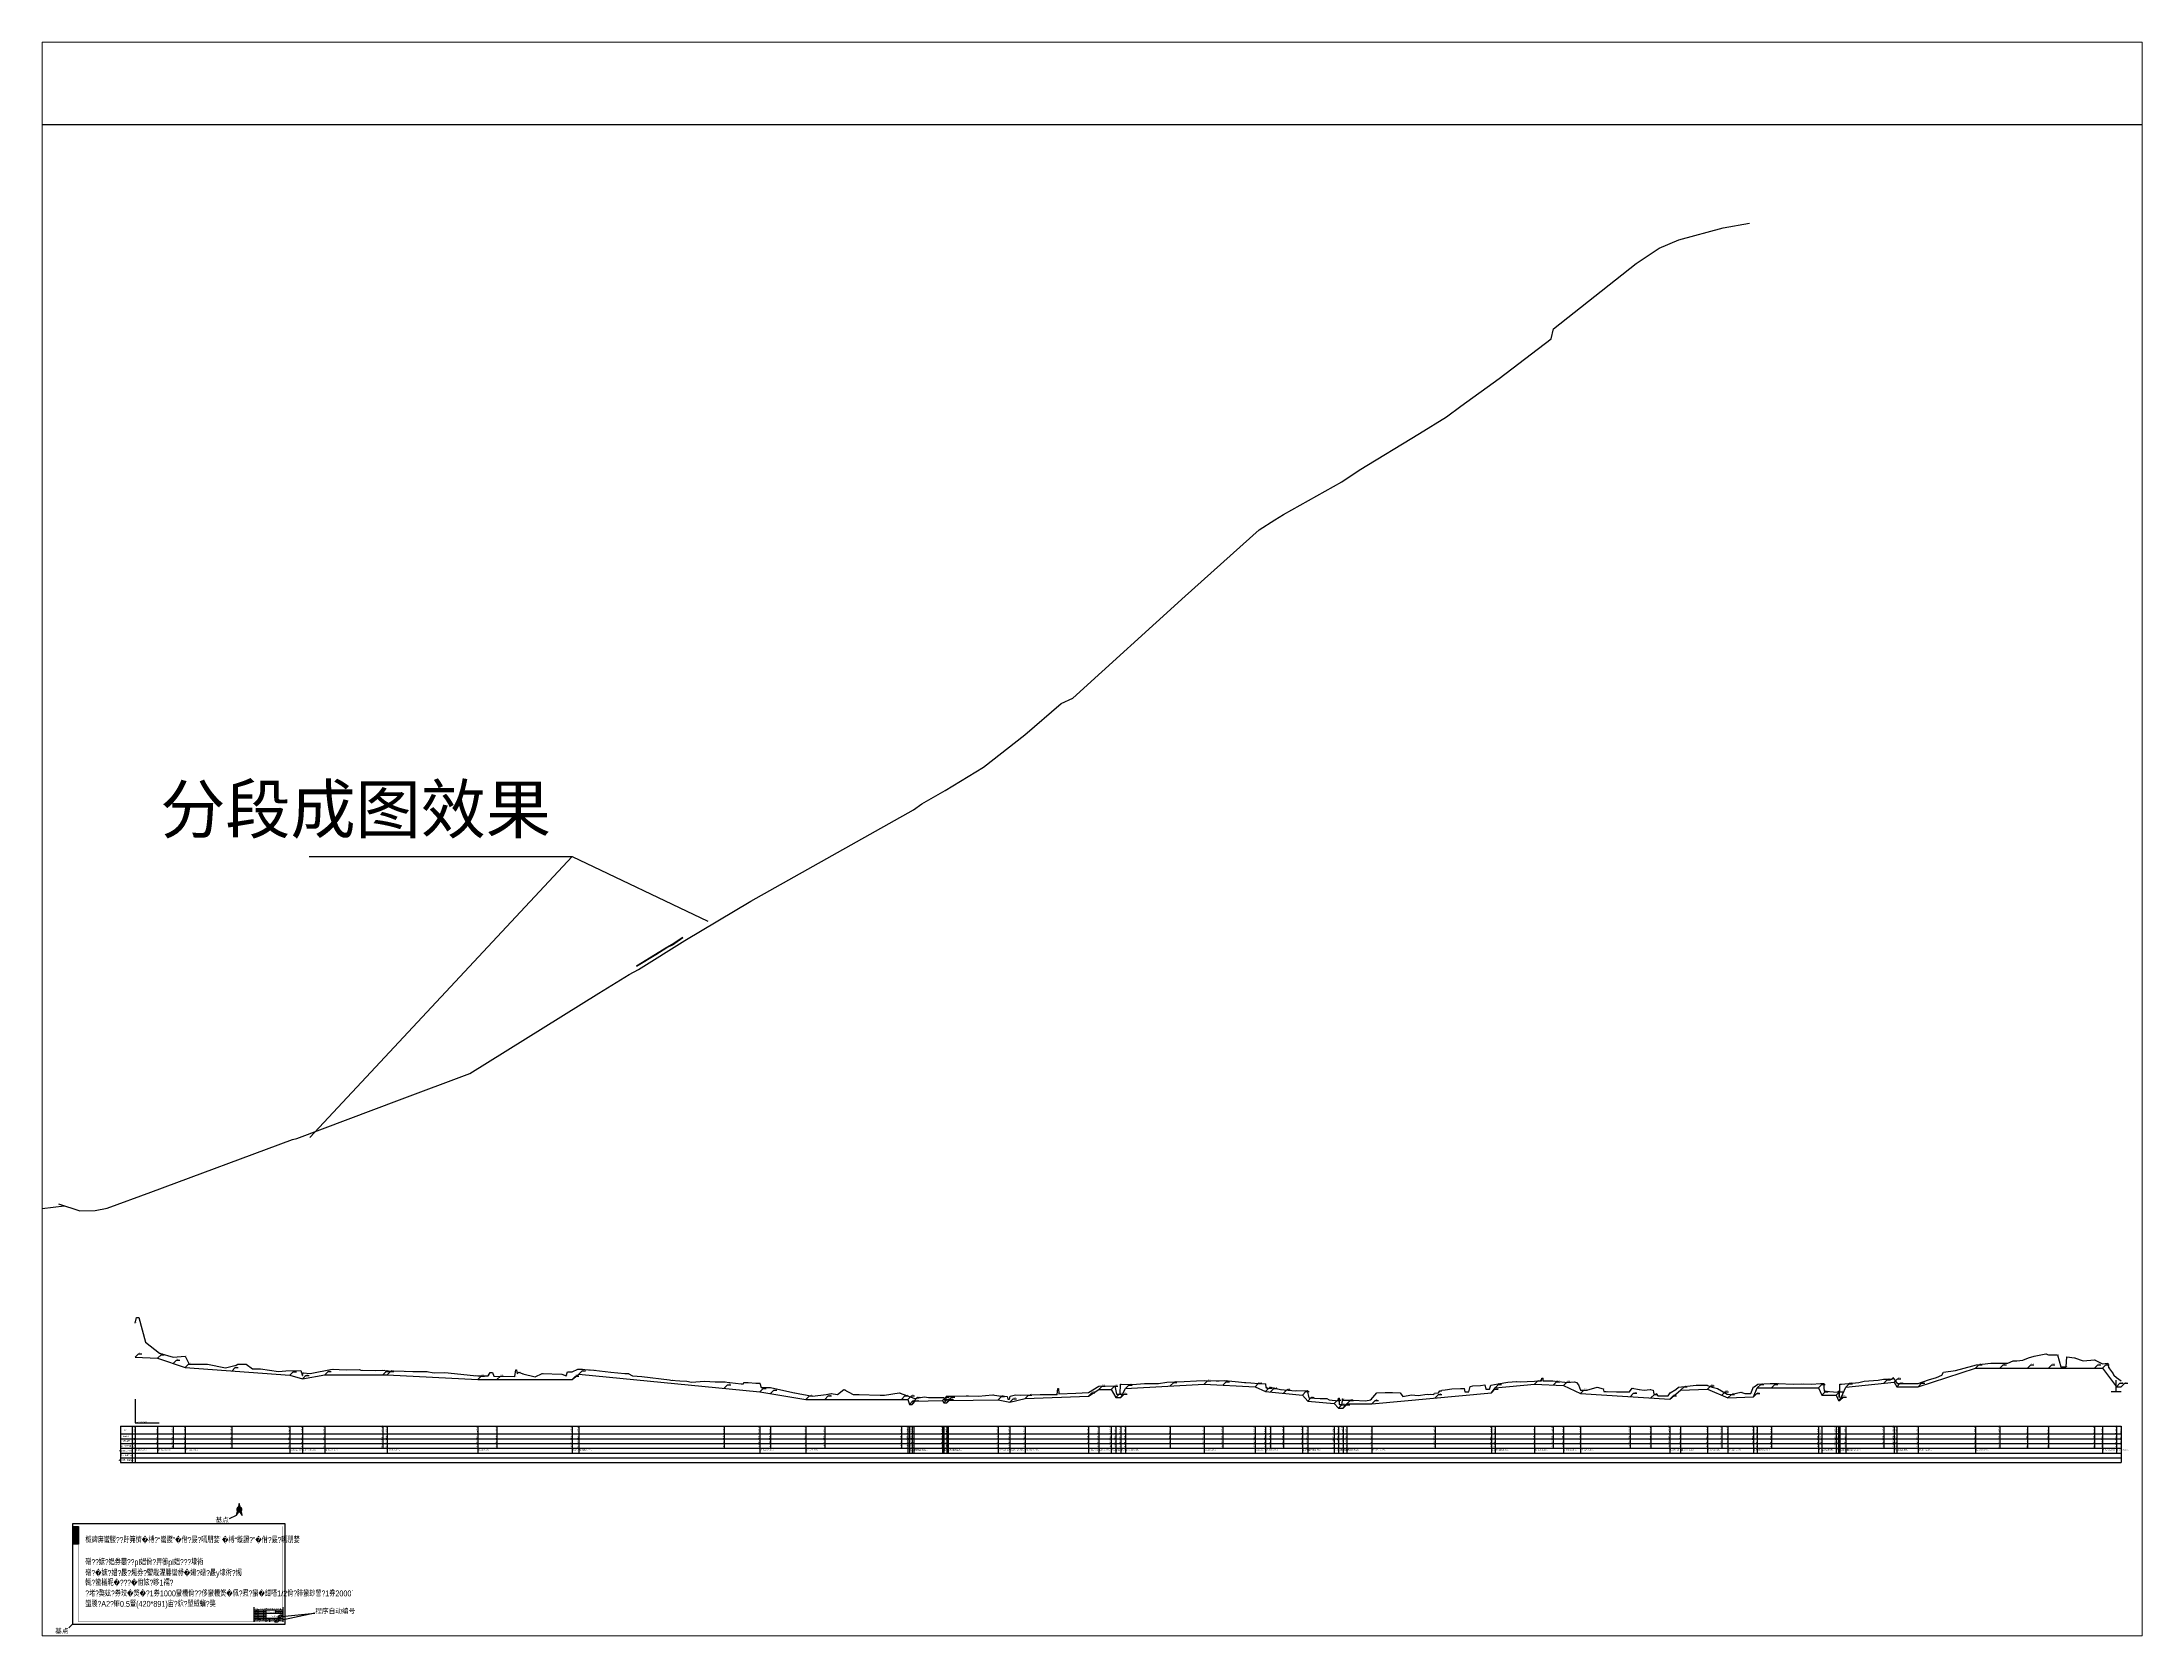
# Paper-space layout '布局2' of a CAD drawing. Header units: millimetres. Extents: x 26 to 231, y 20 to 176.
# The model-space entities are those that its viewports show. They can reach past a viewport. Long polylines and large blocks are cut down to what shows.
import ezdxf
from ezdxf.enums import TextEntityAlignment as Align

# ---------------------------------------------------------------- set-up
doc = ezdxf.new("R2010")
doc.units = ezdxf.units.MM
doc.linetypes.add('CENTER', pattern=[2, 1.25, -0.25, 0.25, -0.25])
for name, color, linetype in [('pipe_cen', 1, 'CENTER'), ('tab', 9, 'Continuous'), ('地形剖面', 4, 'Continuous'), ('布局裁图', 3, 'Continuous'), ('水工开挖线', 5, 'Continuous'), ('纵面管线标注', 3, 'Continuous'), ('附属设施', 2, 'Continuous')]:
    doc.layers.add(name, color=color, linetype=linetype)
doc.styles.add('DIM', font='simp1.shx', dxfattribs={"width": 0.8, "bigfont": 'hz.shx'})
doc.styles.add('FSD', font='')
doc.styles.add('HT', font='simhei.ttf', dxfattribs={"width": 0.8, "bigfont": 'hz.shx'})
doc.styles.get("Standard").update_dxf_attribs({"font": '', "width": 0.8})
doc.styles.get('FSD').set_extended_font_data('SimSun')
doc.styles.get('Standard').set_extended_font_data('SimSun')

# ---------------------------------------------------------------- blocks, each defined once
blk = doc.blocks.new('sign')
at = {"color": 7}
for p, q in [((-20, 0), (-20, -75)), ((-15, 0), (-15, -75)), ((-10, 0), (-10, -75)), ((-5, 0), (-5, -75)), ((0, -25), (-22.5, -25)), ((0, -50), (-22.5, -50))]:
    blk.add_line(p, q, dxfattribs=at)
blk.add_lwpolyline([(-22.5, 0), (0, 0), (0, -75), (-22.5, -75)], dxfattribs=at)
at = {"color": 3, "style": 'FSD', "width": 0.8}
for s, p in [('日 期', (-1.2, -16.3)), ('会签者', (-1.2, -41.8)), ('会签单位', (-1.2, -68.3))]:
    blk.add_text(s, height=2.5, rotation=90, dxfattribs=at).set_placement(p)
blk = doc.blocks.new('图框')
at = {"color": 7, "ltscale": 8}
for p, q in [((761, 10), (761, 71)), ((881, 71), (881, 10))]:
    blk.add_line(p, q, dxfattribs=at)
at = {"color": 7}
for p, q in [((881, 59), (761, 59)), ((811, 52), (761, 52)), ((881, 45), (761, 45)), ((811, 38), (761, 38)), ((811, 31), (761, 31)), ((881, 24), (761, 24)), ((881, 17), (761, 17)), ((776, 59), (776, 17)), ((801, 17), (801, 59)), ((811, 10), (811, 59)), ((826, 10), (826, 24)), ((846, 17), (846, 24)), ((851, 59), (851, 45)), ((881, 52), (851, 52)), ((861, 17), (861, 24))]:
    blk.add_line(p, q, dxfattribs=at)
at = {"color": 1}
for p, q in [((777.4, 20.5), (782.4, 20.5)), ((779.9, 18), (779.9, 23)), ((783.6, 20.5), (784.1, 20.5)), ((785.4, 20.5), (788.7, 20.5))]:
    blk.add_line(p, q, dxfattribs=at)
blk.add_lwpolyline([(0, 0), (891, 0), (891, 420), (0, 420)], close=True)
at = {"const_width": 1}
blk.add_lwpolyline([(25, 10), (25, 410), (881, 410), (881, 10)], close=True, dxfattribs=at)
at = {"color": 7, "const_width": 1}
blk.add_lwpolyline([(761, 10), (761, 71), (881, 71), (881, 10)], close=True, dxfattribs=at)
at = {"color": 5, "const_width": 0.2}
for points in [[(781.3, 20.7, 39.991666), (781.4, 20.5, 0.025005)], [(780.5, 20.6, 39.991666), (780.5, 20.5, 0.025005)]]:
    blk.add_lwpolyline(points, format="xyb", close=True, dxfattribs=at)
blk.add_lwpolyline([(787.7, 20), (782.7, 19), (782.7, 22), (787.7, 21)], close=True, dxfattribs=at)
blk.add_blockref('sign', (25, 410))
at = {"color": 3, "ltscale": 8, "style": 'HT'}
for s, p in [('设计证号 ', (761.7, 11.9)), ('甲级 ', (780.2, 11.9)), ('******', (790.2, 11.9))]:
    blk.add_text(s, height=3, dxfattribs=at).set_placement(p)
for s, p in [('校核', (764.2, 41.5)), ('设计', (764.2, 34.5)), ('核定', (764.2, 55.5)), ('审查', (764.1, 48.5)), ('制图', (764.3, 27.5)), ('描图', (764.3, 20.5))]:
    blk.add_text(s, height=3, dxfattribs=at).set_placement(p, align=Align.MIDDLE_LEFT)
at = {"color": 3, "style": 'HT'}
for s, height, p in [('GPDI 广东省水利电力勘测设计研究院', 4.5, (767.3, 62.7)), ('比例', 3, (813.9, 18.9)), ('图号', 3, (814.1, 12.1)), ('***市供水', 3, (815.2, 50.6)), ('***~****输水管线布置', 3, (817.1, 32.1)), ('1:2000', 3, (829.3, 18.9)), ('*****-05-', 3, (829.6, 12.1)), ('工程', 3, (841.8, 50.6)), ('日期', 3, (848.9, 19)), ('可研', 3, (858.1, 53.5)), ('水工', 3, (858.1, 46.4)), ('2013.05', 3, (864.2, 19)), ('设计', 3, (870.9, 53.5)), ('部分', 3, (870.9, 46.4))]:
    blk.add_text(s, height=height, dxfattribs=at).set_placement(p)
at = {"color": 3, "style": 'HT', "oblique": 15}
blk.add_text('CAD', height=2.5, dxfattribs=at).set_placement((788.7, 19.3))
blk = doc.blocks.new('*X1')
at = {"color": 0}
for p, q in [((2.95, 5.03), (2.95, 5.03)), ((2.95, 5.01), (2.95, 5.02)), ((2.95, 5), (2.96, 5.01)), ((2.95, 4.98), (2.96, 4.99)), ((2.95, 4.97), (2.96, 4.98)), ((2.95, 4.96), (2.96, 4.97)), ((2.95, 4.94), (2.97, 4.96)), ((2.95, 4.93), (2.97, 4.95)), ((2.95, 4.91), (2.97, 4.94)), ((2.95, 4.9), (2.98, 4.93)), ((2.95, 4.89), (2.98, 4.92)), ((2.95, 4.87), (2.98, 4.9)), ((2.95, 4.86), (2.98, 4.89)), ((2.95, 4.84), (2.99, 4.88)), ((2.95, 4.83), (2.99, 4.87)), ((2.95, 4.81), (2.99, 4.86)), ((2.95, 4.8), (3, 4.85)), ((2.95, 4.79), (3, 4.84)), ((2.95, 4.77), (3, 4.83)), ((2.95, 4.76), (3, 4.81)), ((2.95, 4.74), (3.01, 4.8)), ((2.95, 4.73), (3.01, 4.79)), ((2.95, 4.72), (3.01, 4.78)), ((2.95, 4.7), (3.01, 4.77)), ((2.95, 4.69), (3.02, 4.76)), ((2.95, 4.67), (3.02, 4.75)), ((2.95, 4.66), (3.02, 4.73)), ((2.95, 4.65), (3.03, 4.72)), ((2.95, 4.63), (3.03, 4.71)), ((2.95, 4.62), (3.03, 4.7)), ((2.95, 4.6), (3.03, 4.69)), ((2.95, 4.59), (3.04, 4.68)), ((2.95, 4.57), (3.04, 4.67)), ((2.95, 4.56), (3.04, 4.66)), ((2.95, 4.55), (3.05, 4.64)), ((2.95, 4.53), (3.05, 4.63)), ((2.95, 4.52), (3.05, 4.62)), ((2.95, 4.5), (3.05, 4.61)), ((2.95, 4.49), (3.06, 4.6)), ((2.95, 4.48), (3.06, 4.59)), ((2.95, 4.46), (3.06, 4.58)), ((2.95, 4.45), (3.07, 4.56)), ((2.95, 4.43), (3.07, 4.55)), ((2.95, 4.42), (3.07, 4.54)), ((2.95, 4.4), (3.07, 4.53)), ((2.95, 4.39), (3.08, 4.52)), ((2.95, 4.38), (3.08, 4.51)), ((2.95, 4.36), (3.08, 4.5)), ((2.95, 4.35), (3.09, 4.49)), ((2.95, 4.33), (3.09, 4.47)), ((2.95, 4.32), (3.09, 4.46)), ((2.95, 4.31), (3.09, 4.45)), ((2.95, 4.29), (3.1, 4.44)), ((2.95, 4.28), (3.1, 4.43)), ((2.95, 4.26), (3.1, 4.42)), ((2.95, 4.25), (3.11, 4.41)), ((2.95, 4.24), (3.11, 4.4)), ((2.95, 4.22), (3.11, 4.38)), ((2.95, 4.21), (3.11, 4.37)), ((2.95, 4.19), (3.12, 4.36)), ((2.95, 4.18), (3.12, 4.35)), ((2.95, 4.16), (3.12, 4.34)), ((2.95, 4.15), (3.13, 4.33)), ((2.95, 4.14), (3.13, 4.32)), ((2.95, 4.12), (3.13, 4.3)), ((2.95, 4.11), (3.13, 4.29)), ((2.95, 4.09), (3.14, 4.28)), ((2.95, 4.08), (3.14, 4.27)), ((2.95, 4.07), (3.14, 4.26)), ((2.95, 4.05), (3.14, 4.25)), ((2.95, 4.04), (3.15, 4.24)), ((2.95, 4.02), (3.15, 4.23)), ((2.95, 4.01), (3.15, 4.21)), ((2.95, 3.99), (3.16, 4.2)), ((2.95, 3.98), (3.16, 4.19)), ((2.95, 3.97), (3.16, 4.18)), ((2.95, 3.95), (3.16, 4.17)), ((2.95, 3.94), (3.17, 4.16)), ((2.95, 3.92), (3.17, 4.15)), ((2.95, 3.91), (3.17, 4.13)), ((2.95, 3.9), (3.18, 4.12)), ((2.95, 3.88), (3.18, 4.11)), ((2.95, 3.87), (3.18, 4.1)), ((2.95, 3.85), (3.18, 4.09)), ((2.95, 3.84), (3.19, 4.08)), ((2.95, 3.82), (3.19, 4.07)), ((2.95, 3.81), (3.19, 4.06)), ((2.95, 3.8), (3.2, 4.04)), ((2.95, 3.78), (3.2, 4.03)), ((2.95, 3.77), (3.2, 4.02)), ((2.95, 3.76), (3.2, 4.01)), ((2.96, 3.75), (3.21, 4)), ((2.96, 3.74), (3.21, 3.99)), ((2.97, 3.73), (3.21, 3.98)), ((2.98, 3.73), (3.22, 3.97)), ((2.98, 3.72), (3.22, 3.95)), ((2.99, 3.71), (3.22, 3.94)), ((2.99, 3.7), (3.22, 3.93)), ((3, 3.69), (3.23, 3.92)), ((3, 3.68), (3.23, 3.91)), ((3.01, 3.67), (3.23, 3.9)), ((3.02, 3.67), (3.24, 3.89)), ((3.02, 3.66), (3.24, 3.87)), ((3.03, 3.65), (3.24, 3.86)), ((3.03, 3.64), (3.24, 3.85)), ((3.04, 3.63), (3.25, 3.84)), ((3.05, 3.63), (3.25, 3.83)), ((3.07, 3.63), (3.25, 3.82)), ((3.09, 3.64), (3.26, 3.81)), ((3.11, 3.65), (3.26, 3.8)), ((3.14, 3.66), (3.26, 3.78)), ((3.17, 3.68), (3.26, 3.77)), ((3.22, 3.72), (3.27, 3.76))]:
    blk.add_line(p, q, dxfattribs=at)
blk = doc.blocks.new('*X0')
at = {"color": 0}
for p, q in [((3.1, 3.54), (3.13, 3.57)), ((3.1, 3.55), (3.11, 3.56)), ((3.11, 3.52), (3.18, 3.59)), ((3.11, 3.53), (3.16, 3.58)), ((3.12, 3.52), (3.22, 3.62)), ((3.13, 3.5), (3.29, 3.66)), ((3.13, 3.51), (3.28, 3.66)), ((3.14, 3.49), (3.29, 3.65)), ((3.14, 3.48), (3.3, 3.64)), ((3.15, 3.47), (3.3, 3.63)), ((3.15, 3.46), (3.3, 3.61)), ((3.16, 3.46), (3.31, 3.6)), ((3.17, 3.45), (3.31, 3.59)), ((3.17, 3.44), (3.31, 3.58)), ((3.18, 3.43), (3.31, 3.57)), ((3.18, 3.42), (3.32, 3.56)), ((3.19, 3.41), (3.32, 3.55)), ((3.19, 3.41), (3.32, 3.54)), ((3.2, 3.4), (3.33, 3.52)), ((3.21, 3.39), (3.33, 3.51)), ((3.21, 3.38), (3.33, 3.5)), ((3.22, 3.37), (3.33, 3.49)), ((3.22, 3.36), (3.34, 3.48)), ((3.23, 3.36), (3.34, 3.47)), ((3.23, 3.35), (3.34, 3.46)), ((3.24, 3.34), (3.35, 3.44)), ((3.25, 3.33), (3.35, 3.43)), ((3.25, 3.32), (3.35, 3.42)), ((3.26, 3.31), (3.35, 3.41)), ((3.26, 3.31), (3.36, 3.4)), ((3.27, 3.3), (3.36, 3.39)), ((3.27, 3.29), (3.36, 3.38)), ((3.28, 3.28), (3.37, 3.37)), ((3.29, 3.27), (3.37, 3.35)), ((3.29, 3.26), (3.37, 3.34)), ((3.3, 3.26), (3.37, 3.33)), ((3.3, 3.25), (3.38, 3.32)), ((3.31, 3.24), (3.38, 3.31)), ((3.31, 3.23), (3.38, 3.3)), ((3.32, 3.22), (3.39, 3.29)), ((3.33, 3.21), (3.39, 3.28)), ((3.33, 3.2), (3.39, 3.26)), ((3.34, 3.2), (3.39, 3.25)), ((3.34, 3.19), (3.4, 3.24)), ((3.35, 3.18), (3.4, 3.23)), ((3.36, 3.17), (3.4, 3.22)), ((3.36, 3.16), (3.41, 3.21)), ((3.37, 3.15), (3.41, 3.2)), ((3.37, 3.15), (3.41, 3.18)), ((3.38, 3.14), (3.41, 3.17)), ((3.38, 3.13), (3.42, 3.16)), ((3.39, 3.12), (3.42, 3.15)), ((3.4, 3.11), (3.42, 3.14)), ((3.4, 3.1), (3.42, 3.13)), ((3.41, 3.1), (3.43, 3.12)), ((3.41, 3.09), (3.43, 3.11)), ((3.42, 3.08), (3.43, 3.09)), ((3.42, 3.07), (3.44, 3.08)), ((3.43, 3.06), (3.44, 3.07)), ((3.44, 3.05), (3.44, 3.06)), ((3.44, 3.05), (3.44, 3.05)), ((3.45, 3.04), (3.45, 3.04))]:
    blk.add_line(p, q, dxfattribs=at)
blk = doc.blocks.new('zbz')
for p, q in [((-0.34, -1.37), (-0.5, -2)), ((-0.5, -2), (-0.14, -1.48)), ((0, 0), (-0.32, -1.27)), ((-0.1, -1.41), (0, -1.27)), ((0, -1.27), (0, 0)), ((0.32, -1.27), (0, 0)), ((0, -1.27), (0.1, -1.41)), ((0.14, -1.48), (0.5, -2)), ((0.5, -2), (0.34, -1.37))]:
    blk.add_line(p, q)
at = {"const_width": 0.025}
for points in [[(-0.13, -0.52, 1.014443), (0.14, -1.48, 1.014443)], [(0.34, -1.37, 0.588844), (0.13, -0.52, 1.014443)], [(0.14, -1.48, 0.115834), (0.34, -1.37, 1.014443)]]:
    blk.add_lwpolyline(points, format="xyb", dxfattribs=at)
for start, end in [(111.2477, 283.0769), (283.0769, 319.3202), (319.3202, 68.7523)]:
    blk.add_arc((0, -1), 0.42, start, end)
for name in ['*X1', '*X0']:
    blk.add_blockref(name, (-2.95, -5.04))
blk = doc.blocks.new('指北针')
at = {"xscale": 25, "yscale": 25, "zscale": 25}
blk.add_blockref('zbz', (12.5, 50), dxfattribs=at)

msp = doc.modelspace()

# ---------------------------------------------------------------- linework, layer by layer
at = {"color": 7, "ltscale": 8}
msp.add_line((39441614.4637, 2546679.8644), (39441614.4637, 2546673.6469), dxfattribs=at)
at = {"color": 1}
for points in [[(39441419.7185, 2547093.9705), (39441390.2161, 2547080.3099)], [(39440733.4637, 2546638.1913), (39440717.8913, 2546622.619)], [(39441608.3373, 2546671.2628), (39441748.1731, 2546683.9745), (39441597.1809, 2546652.7675)]]:
    msp.add_lwpolyline(points, dxfattribs=at)
for points in [[(39441580.8294, 2546648.6427, -0.52056705), (39441582.7576, 2546650.5709, -0.52056705), (39441584.6877, 2546652.4973, -0.52056705), (39441587.0611, 2546653.8399, -0.52056705), (39441589.332, 2546655.3496, -0.52056705), (39441591.7221, 2546656.6623, -0.52056705), (39441594.4385, 2546656.9013, -0.52056705), (39441597.1643, 2546656.9797, -0.52056705), (39441597.4928, 2546654.2727, -0.52056705), (39441595.7691, 2546652.1597, -0.52056705), (39441593.4253, 2546650.7659, -0.52056705), (39441592.5266, 2546648.1913, -0.52056705), (39441589.8415, 2546647.7154, -0.52056705), (39441587.1171, 2546647.6001, -0.52056705), (39441584.3902, 2546647.5994, -0.52056705)], [(39441594.2066, 2546669.0528, -0.52056705), (39441596.1348, 2546670.981, -0.52056705), (39441598.0649, 2546672.9073, -0.52056705), (39441600.4384, 2546674.2499, -0.52056705), (39441602.7092, 2546675.7597, -0.52056705), (39441605.0994, 2546677.0724, -0.52056705), (39441607.8158, 2546677.3113, -0.52056705), (39441610.5416, 2546677.3898, -0.52056705), (39441610.8701, 2546674.6827, -0.52056705), (39441609.1463, 2546672.5698, -0.52056705), (39441606.8026, 2546671.1759, -0.52056705), (39441605.9038, 2546668.6014, -0.52056705), (39441603.2188, 2546668.1255, -0.52056705), (39441600.4943, 2546668.0101, -0.52056705), (39441597.7674, 2546668.0094, -0.52056705)]]:
    msp.add_lwpolyline(points, format="xyb", close=True, dxfattribs=at)
at = {"layer": 'pipe_cen'}
for points in [[(39440674.434, 2548398.738), (39440763.897, 2548369.355), (39440828.862, 2548371.498), (39440878.8146, 2548380.6329), (39441061.085, 2548448.796), (39441654.556, 2548668.804), (39441672.7348, 2548672.34), (39442103.028, 2548835.059), (39442398.0185, 2548945.2458), (39442939.235, 2549282.344), (39443065.726, 2549359.953), (39443105.334, 2549380.875), (39443299.09, 2549501.908), (39443575.195, 2549666.545), (39444257.192, 2550050.076), (39444292.9415, 2550074.5457), (39444389.814, 2550131.272), (39444550.714, 2550228.517), (39444724.38, 2550364.006), (39444875.633, 2550494.685), (39444924.604, 2550517.754), (39445395.905, 2550944.248), (39445705.5453, 2551222.9223), (39445770.961, 2551264.86), (39445808.35, 2551287.047), (39446052.176, 2551423.711), (39446124.59, 2551471.994), (39446378.099, 2551625.697), (39446490.7364, 2551695.4916), (39446551.112, 2551740.561), (39446712.0165, 2551855.8117), (39446929.171, 2552022.473), (39446939.1869, 2552064.2304), (39447286.246, 2552338.859), (39447382.621, 2552402.911), (39447463.933, 2552436.757), (39447649.743, 2552487.808), (39447760.997, 2552506.53)], [(39440674.434, 2548398.738), (39440763.897, 2548369.355), (39440828.862, 2548371.498), (39440878.8146, 2548380.6329), (39441061.085, 2548448.796), (39441654.556, 2548668.804), (39441672.7348, 2548672.34), (39442103.028, 2548835.059), (39442398.0185, 2548945.2458), (39442939.235, 2549282.344), (39443065.726, 2549359.953), (39443105.334, 2549380.875), (39443299.09, 2549501.908), (39443575.195, 2549666.545), (39444257.192, 2550050.076), (39444292.9415, 2550074.5457), (39444389.814, 2550131.272), (39444550.714, 2550228.517), (39444724.38, 2550364.006), (39444875.633, 2550494.685), (39444924.604, 2550517.754), (39445395.905, 2550944.248), (39445705.5453, 2551222.9223), (39445770.961, 2551264.86), (39445808.35, 2551287.047), (39446052.176, 2551423.711), (39446124.59, 2551471.994), (39446378.099, 2551625.697), (39446490.7364, 2551695.4916), (39446551.112, 2551740.561), (39446712.0165, 2551855.8117), (39446929.171, 2552022.473), (39446939.1869, 2552064.2304), (39447286.246, 2552338.859), (39447382.621, 2552402.911), (39447463.933, 2552436.757), (39447649.743, 2552487.808), (39447760.997, 2552506.53)], [(39440674.434, 2548398.738), (39440763.897, 2548369.355), (39440828.862, 2548371.498), (39440878.8146, 2548380.6329), (39441061.085, 2548448.796), (39441654.556, 2548668.804), (39441672.7348, 2548672.34), (39442103.028, 2548835.059), (39442398.0185, 2548945.2458), (39442939.235, 2549282.344), (39443065.726, 2549359.953), (39443105.334, 2549380.875), (39443299.09, 2549501.908), (39443575.195, 2549666.545), (39444257.192, 2550050.076), (39444292.9415, 2550074.5457), (39444389.814, 2550131.272), (39444550.714, 2550228.517), (39444724.38, 2550364.006), (39444875.633, 2550494.685), (39444924.604, 2550517.754), (39445395.905, 2550944.248), (39445705.5453, 2551222.9223), (39445770.961, 2551264.86), (39445808.35, 2551287.047), (39446052.176, 2551423.711), (39446124.59, 2551471.994), (39446378.099, 2551625.697), (39446490.7364, 2551695.4916), (39446551.112, 2551740.561), (39446712.0165, 2551855.8117), (39446929.171, 2552022.473), (39446939.1869, 2552064.2304), (39447286.246, 2552338.859), (39447382.621, 2552402.911), (39447463.933, 2552436.757), (39447649.743, 2552487.808), (39447760.997, 2552506.53)], [(39440674.434, 2548398.738), (39440763.897, 2548369.355), (39440828.862, 2548371.498), (39440878.8146, 2548380.6329), (39441061.085, 2548448.796), (39441654.556, 2548668.804), (39441672.7348, 2548672.34), (39442103.028, 2548835.059), (39442398.0185, 2548945.2458), (39442939.235, 2549282.344), (39443065.726, 2549359.953), (39443105.334, 2549380.875), (39443299.09, 2549501.908), (39443575.195, 2549666.545), (39444257.192, 2550050.076), (39444292.9415, 2550074.5457), (39444389.814, 2550131.272), (39444550.714, 2550228.517), (39444724.38, 2550364.006), (39444875.633, 2550494.685), (39444924.604, 2550517.754), (39445395.905, 2550944.248), (39445705.5453, 2551222.9223), (39445770.961, 2551264.86), (39445808.35, 2551287.047), (39446052.176, 2551423.711), (39446124.59, 2551471.994), (39446378.099, 2551625.697), (39446490.7364, 2551695.4916), (39446551.112, 2551740.561), (39446712.0165, 2551855.8117), (39446929.171, 2552022.473), (39446939.1869, 2552064.2304), (39447286.246, 2552338.859), (39447382.621, 2552402.911), (39447463.933, 2552436.757), (39447649.743, 2552487.808), (39447760.997, 2552506.53)], [(39440674.434, 2548398.738), (39440763.897, 2548369.355), (39440828.862, 2548371.498), (39440878.8146, 2548380.6329), (39441061.085, 2548448.796), (39441654.556, 2548668.804), (39441672.7348, 2548672.34), (39442103.028, 2548835.059), (39442398.0185, 2548945.2458), (39442939.235, 2549282.344), (39443065.726, 2549359.953), (39443105.334, 2549380.875), (39443299.09, 2549501.908), (39443575.195, 2549666.545), (39444257.192, 2550050.076), (39444292.9415, 2550074.5457), (39444389.814, 2550131.272), (39444550.714, 2550228.517), (39444724.38, 2550364.006), (39444875.633, 2550494.685), (39444924.604, 2550517.754), (39445395.905, 2550944.248), (39445705.5453, 2551222.9223), (39445770.961, 2551264.86), (39445808.35, 2551287.047), (39446052.176, 2551423.711), (39446124.59, 2551471.994), (39446378.099, 2551625.697), (39446490.7364, 2551695.4916), (39446551.112, 2551740.561), (39446712.0165, 2551855.8117), (39446929.171, 2552022.473), (39446939.1869, 2552064.2304), (39447286.246, 2552338.859), (39447382.621, 2552402.911), (39447463.933, 2552436.757), (39447649.743, 2552487.808), (39447760.997, 2552506.53)], [(39440674.434, 2548398.738), (39440763.897, 2548369.355), (39440828.862, 2548371.498), (39440878.8146, 2548380.6329), (39441061.085, 2548448.796), (39441654.556, 2548668.804), (39441672.7348, 2548672.34), (39442103.028, 2548835.059), (39442398.0185, 2548945.2458), (39442939.235, 2549282.344), (39443065.726, 2549359.953), (39443105.334, 2549380.875), (39443299.09, 2549501.908), (39443575.195, 2549666.545), (39444257.192, 2550050.076), (39444292.9415, 2550074.5457), (39444389.814, 2550131.272), (39444550.714, 2550228.517), (39444724.38, 2550364.006), (39444875.633, 2550494.685), (39444924.604, 2550517.754), (39445395.905, 2550944.248), (39445705.5453, 2551222.9223), (39445770.961, 2551264.86), (39445808.35, 2551287.047), (39446052.176, 2551423.711), (39446124.59, 2551471.994), (39446378.099, 2551625.697), (39446490.7364, 2551695.4916), (39446551.112, 2551740.561), (39446712.0165, 2551855.8117), (39446929.171, 2552022.473), (39446939.1869, 2552064.2304), (39447286.246, 2552338.859), (39447382.621, 2552402.911), (39447463.933, 2552436.757), (39447649.743, 2552487.808), (39447760.997, 2552506.53)], [(39440674.434, 2548398.738), (39440763.897, 2548369.355), (39440828.862, 2548371.498), (39440878.8146, 2548380.6329), (39441061.085, 2548448.796), (39441654.556, 2548668.804), (39441672.7348, 2548672.34), (39442103.028, 2548835.059), (39442398.0185, 2548945.2458), (39442939.235, 2549282.344), (39443065.726, 2549359.953), (39443105.334, 2549380.875), (39443299.09, 2549501.908), (39443575.195, 2549666.545), (39444257.192, 2550050.076), (39444292.9415, 2550074.5457), (39444389.814, 2550131.272), (39444550.714, 2550228.517), (39444724.38, 2550364.006), (39444875.633, 2550494.685), (39444924.604, 2550517.754), (39445395.905, 2550944.248), (39445705.5453, 2551222.9223), (39445770.961, 2551264.86), (39445808.35, 2551287.047), (39446052.176, 2551423.711), (39446124.59, 2551471.994), (39446378.099, 2551625.697), (39446490.7364, 2551695.4916), (39446551.112, 2551740.561), (39446712.0165, 2551855.8117), (39446929.171, 2552022.473), (39446939.1869, 2552064.2304), (39447286.246, 2552338.859), (39447382.621, 2552402.911), (39447463.933, 2552436.757), (39447649.743, 2552487.808), (39447760.997, 2552506.53)], [(39440674.434, 2548398.738), (39440763.897, 2548369.355), (39440828.862, 2548371.498), (39440878.8146, 2548380.6329), (39441061.085, 2548448.796), (39441654.556, 2548668.804), (39441672.7348, 2548672.34), (39442103.028, 2548835.059), (39442398.0185, 2548945.2458), (39442939.235, 2549282.344), (39443065.726, 2549359.953), (39443105.334, 2549380.875), (39443299.09, 2549501.908), (39443575.195, 2549666.545), (39444257.192, 2550050.076), (39444292.9415, 2550074.5457), (39444389.814, 2550131.272), (39444550.714, 2550228.517), (39444724.38, 2550364.006), (39444875.633, 2550494.685), (39444924.604, 2550517.754), (39445395.905, 2550944.248), (39445705.5453, 2551222.9223), (39445770.961, 2551264.86), (39445808.35, 2551287.047), (39446052.176, 2551423.711), (39446124.59, 2551471.994), (39446378.099, 2551625.697), (39446490.7364, 2551695.4916), (39446551.112, 2551740.561), (39446712.0165, 2551855.8117), (39446929.171, 2552022.473), (39446939.1869, 2552064.2304), (39447286.246, 2552338.859), (39447382.621, 2552402.911), (39447463.933, 2552436.757), (39447649.743, 2552487.808), (39447760.997, 2552506.53)], [(39440674.434, 2548398.738), (39440763.897, 2548369.355), (39440828.862, 2548371.498), (39440878.8146, 2548380.6329), (39441061.085, 2548448.796), (39441654.556, 2548668.804), (39441672.7348, 2548672.34), (39442103.028, 2548835.059), (39442398.0185, 2548945.2458), (39442939.235, 2549282.344), (39443065.726, 2549359.953), (39443105.334, 2549380.875), (39443299.09, 2549501.908), (39443575.195, 2549666.545), (39444257.192, 2550050.076), (39444292.9415, 2550074.5457), (39444389.814, 2550131.272), (39444550.714, 2550228.517), (39444724.38, 2550364.006), (39444875.633, 2550494.685), (39444924.604, 2550517.754), (39445395.905, 2550944.248), (39445705.5453, 2551222.9223), (39445770.961, 2551264.86), (39445808.35, 2551287.047), (39446052.176, 2551423.711), (39446124.59, 2551471.994), (39446378.099, 2551625.697), (39446490.7364, 2551695.4916), (39446551.112, 2551740.561), (39446712.0165, 2551855.8117), (39446929.171, 2552022.473), (39446939.1869, 2552064.2304), (39447286.246, 2552338.859), (39447382.621, 2552402.911), (39447463.933, 2552436.757), (39447649.743, 2552487.808), (39447760.997, 2552506.53)], [(39440674.434, 2548398.738), (39440763.897, 2548369.355), (39440828.862, 2548371.498), (39440878.8146, 2548380.6329), (39441061.085, 2548448.796), (39441654.556, 2548668.804), (39441672.7348, 2548672.34), (39442103.028, 2548835.059), (39442398.0185, 2548945.2458), (39442939.235, 2549282.344), (39443065.726, 2549359.953), (39443105.334, 2549380.875), (39443299.09, 2549501.908), (39443575.195, 2549666.545), (39444257.192, 2550050.076), (39444292.9415, 2550074.5457), (39444389.814, 2550131.272), (39444550.714, 2550228.517), (39444724.38, 2550364.006), (39444875.633, 2550494.685), (39444924.604, 2550517.754), (39445395.905, 2550944.248), (39445705.5453, 2551222.9223), (39445770.961, 2551264.86), (39445808.35, 2551287.047), (39446052.176, 2551423.711), (39446124.59, 2551471.994), (39446378.099, 2551625.697), (39446490.7364, 2551695.4916), (39446551.112, 2551740.561), (39446712.0165, 2551855.8117), (39446929.171, 2552022.473), (39446939.1869, 2552064.2304), (39447286.246, 2552338.859), (39447382.621, 2552402.911), (39447463.933, 2552436.757), (39447649.743, 2552487.808), (39447760.997, 2552506.53)], [(39440674.434, 2548398.738), (39440763.897, 2548369.355), (39440828.862, 2548371.498), (39440878.8146, 2548380.6329), (39441061.085, 2548448.796), (39441654.556, 2548668.804), (39441672.7348, 2548672.34), (39442103.028, 2548835.059), (39442398.0185, 2548945.2458), (39442939.235, 2549282.344), (39443065.726, 2549359.953), (39443105.334, 2549380.875), (39443299.09, 2549501.908), (39443575.195, 2549666.545), (39444257.192, 2550050.076), (39444292.9415, 2550074.5457), (39444389.814, 2550131.272), (39444550.714, 2550228.517), (39444724.38, 2550364.006), (39444875.633, 2550494.685), (39444924.604, 2550517.754), (39445395.905, 2550944.248), (39445705.5453, 2551222.9223), (39445770.961, 2551264.86), (39445808.35, 2551287.047), (39446052.176, 2551423.711), (39446124.59, 2551471.994), (39446378.099, 2551625.697), (39446490.7364, 2551695.4916), (39446551.112, 2551740.561), (39446712.0165, 2551855.8117), (39446929.171, 2552022.473), (39446939.1869, 2552064.2304), (39447286.246, 2552338.859), (39447382.621, 2552402.911), (39447463.933, 2552436.757), (39447649.743, 2552487.808), (39447760.997, 2552506.53)], [(39440674.434, 2548398.738), (39440763.897, 2548369.355), (39440828.862, 2548371.498), (39440878.8146, 2548380.6329), (39441061.085, 2548448.796), (39441654.556, 2548668.804), (39441672.7348, 2548672.34), (39442103.028, 2548835.059), (39442398.0185, 2548945.2458), (39442939.235, 2549282.344), (39443065.726, 2549359.953), (39443105.334, 2549380.875), (39443299.09, 2549501.908), (39443575.195, 2549666.545), (39444257.192, 2550050.076), (39444292.9415, 2550074.5457), (39444389.814, 2550131.272), (39444550.714, 2550228.517), (39444724.38, 2550364.006), (39444875.633, 2550494.685), (39444924.604, 2550517.754), (39445395.905, 2550944.248), (39445705.5453, 2551222.9223), (39445770.961, 2551264.86), (39445808.35, 2551287.047), (39446052.176, 2551423.711), (39446124.59, 2551471.994), (39446378.099, 2551625.697), (39446490.7364, 2551695.4916), (39446551.112, 2551740.561), (39446712.0165, 2551855.8117), (39446929.171, 2552022.473), (39446939.1869, 2552064.2304), (39447286.246, 2552338.859), (39447382.621, 2552402.911), (39447463.933, 2552436.757), (39447649.743, 2552487.808), (39447760.997, 2552506.53)], [(39440674.434, 2548398.738), (39440763.897, 2548369.355), (39440828.862, 2548371.498), (39440878.8146, 2548380.6329), (39441061.085, 2548448.796), (39441654.556, 2548668.804), (39441672.7348, 2548672.34), (39442103.028, 2548835.059), (39442398.0185, 2548945.2458), (39442939.235, 2549282.344), (39443065.726, 2549359.953), (39443105.334, 2549380.875), (39443299.09, 2549501.908), (39443575.195, 2549666.545), (39444257.192, 2550050.076), (39444292.9415, 2550074.5457), (39444389.814, 2550131.272), (39444550.714, 2550228.517), (39444724.38, 2550364.006), (39444875.633, 2550494.685), (39444924.604, 2550517.754), (39445395.905, 2550944.248), (39445705.5453, 2551222.9223), (39445770.961, 2551264.86), (39445808.35, 2551287.047), (39446052.176, 2551423.711), (39446124.59, 2551471.994), (39446378.099, 2551625.697), (39446490.7364, 2551695.4916), (39446551.112, 2551740.561), (39446712.0165, 2551855.8117), (39446929.171, 2552022.473), (39446939.1869, 2552064.2304), (39447286.246, 2552338.859), (39447382.621, 2552402.911), (39447463.933, 2552436.757), (39447649.743, 2552487.808), (39447760.997, 2552506.53)], [(39440674.434, 2548398.738), (39440763.897, 2548369.355), (39440828.862, 2548371.498), (39440878.8146, 2548380.6329), (39441061.085, 2548448.796), (39441654.556, 2548668.804), (39441672.7348, 2548672.34), (39442103.028, 2548835.059), (39442398.0185, 2548945.2458), (39442939.235, 2549282.344), (39443065.726, 2549359.953), (39443105.334, 2549380.875), (39443299.09, 2549501.908), (39443575.195, 2549666.545), (39444257.192, 2550050.076), (39444292.9415, 2550074.5457), (39444389.814, 2550131.272), (39444550.714, 2550228.517), (39444724.38, 2550364.006), (39444875.633, 2550494.685), (39444924.604, 2550517.754), (39445395.905, 2550944.248), (39445705.5453, 2551222.9223), (39445770.961, 2551264.86), (39445808.35, 2551287.047), (39446052.176, 2551423.711), (39446124.59, 2551471.994), (39446378.099, 2551625.697), (39446490.7364, 2551695.4916), (39446551.112, 2551740.561), (39446712.0165, 2551855.8117), (39446929.171, 2552022.473), (39446939.1869, 2552064.2304), (39447286.246, 2552338.859), (39447382.621, 2552402.911), (39447463.933, 2552436.757), (39447649.743, 2552487.808), (39447760.997, 2552506.53)], [(39440674.434, 2548398.738), (39440763.897, 2548369.355), (39440828.862, 2548371.498), (39440878.8146, 2548380.6329), (39441061.085, 2548448.796), (39441654.556, 2548668.804), (39441672.7348, 2548672.34), (39442103.028, 2548835.059), (39442398.0185, 2548945.2458), (39442939.235, 2549282.344), (39443065.726, 2549359.953), (39443105.334, 2549380.875), (39443299.09, 2549501.908), (39443575.195, 2549666.545), (39444257.192, 2550050.076), (39444292.9415, 2550074.5457), (39444389.814, 2550131.272), (39444550.714, 2550228.517), (39444724.38, 2550364.006), (39444875.633, 2550494.685), (39444924.604, 2550517.754), (39445395.905, 2550944.248), (39445705.5453, 2551222.9223), (39445770.961, 2551264.86), (39445808.35, 2551287.047), (39446052.176, 2551423.711), (39446124.59, 2551471.994), (39446378.099, 2551625.697), (39446490.7364, 2551695.4916), (39446551.112, 2551740.561), (39446712.0165, 2551855.8117), (39446929.171, 2552022.473), (39446939.1869, 2552064.2304), (39447286.246, 2552338.859), (39447382.621, 2552402.911), (39447463.933, 2552436.757), (39447649.743, 2552487.808), (39447760.997, 2552506.53)], [(39440674.434, 2548398.738), (39440763.897, 2548369.355), (39440828.862, 2548371.498), (39440878.8146, 2548380.6329), (39441061.085, 2548448.796), (39441654.556, 2548668.804), (39441672.7348, 2548672.34), (39442103.028, 2548835.059), (39442398.0185, 2548945.2458), (39442939.235, 2549282.344), (39443065.726, 2549359.953), (39443105.334, 2549380.875), (39443299.09, 2549501.908), (39443575.195, 2549666.545), (39444257.192, 2550050.076), (39444292.9415, 2550074.5457), (39444389.814, 2550131.272), (39444550.714, 2550228.517), (39444724.38, 2550364.006), (39444875.633, 2550494.685), (39444924.604, 2550517.754), (39445395.905, 2550944.248), (39445705.5453, 2551222.9223), (39445770.961, 2551264.86), (39445808.35, 2551287.047), (39446052.176, 2551423.711), (39446124.59, 2551471.994), (39446378.099, 2551625.697), (39446490.7364, 2551695.4916), (39446551.112, 2551740.561), (39446712.0165, 2551855.8117), (39446929.171, 2552022.473), (39446939.1869, 2552064.2304), (39447286.246, 2552338.859), (39447382.621, 2552402.911), (39447463.933, 2552436.757), (39447649.743, 2552487.808), (39447760.997, 2552506.53)], [(39440674.434, 2548398.738), (39440763.897, 2548369.355), (39440828.862, 2548371.498), (39440878.8146, 2548380.6329), (39441061.085, 2548448.796), (39441654.556, 2548668.804), (39441672.7348, 2548672.34), (39442103.028, 2548835.059), (39442398.0185, 2548945.2458), (39442939.235, 2549282.344), (39443065.726, 2549359.953), (39443105.334, 2549380.875), (39443299.09, 2549501.908), (39443575.195, 2549666.545), (39444257.192, 2550050.076), (39444292.9415, 2550074.5457), (39444389.814, 2550131.272), (39444550.714, 2550228.517), (39444724.38, 2550364.006), (39444875.633, 2550494.685), (39444924.604, 2550517.754), (39445395.905, 2550944.248), (39445705.5453, 2551222.9223), (39445770.961, 2551264.86), (39445808.35, 2551287.047), (39446052.176, 2551423.711), (39446124.59, 2551471.994), (39446378.099, 2551625.697), (39446490.7364, 2551695.4916), (39446551.112, 2551740.561), (39446712.0165, 2551855.8117), (39446929.171, 2552022.473), (39446939.1869, 2552064.2304), (39447286.246, 2552338.859), (39447382.621, 2552402.911), (39447463.933, 2552436.757), (39447649.743, 2552487.808), (39447760.997, 2552506.53)], [(39440674.434, 2548398.738), (39440763.897, 2548369.355), (39440828.862, 2548371.498), (39440878.8146, 2548380.6329), (39441061.085, 2548448.796), (39441654.556, 2548668.804), (39441672.7348, 2548672.34), (39442103.028, 2548835.059), (39442398.0185, 2548945.2458), (39442939.235, 2549282.344), (39443065.726, 2549359.953), (39443105.334, 2549380.875), (39443299.09, 2549501.908), (39443575.195, 2549666.545), (39444257.192, 2550050.076), (39444292.9415, 2550074.5457), (39444389.814, 2550131.272), (39444550.714, 2550228.517), (39444724.38, 2550364.006), (39444875.633, 2550494.685), (39444924.604, 2550517.754), (39445395.905, 2550944.248), (39445705.5453, 2551222.9223), (39445770.961, 2551264.86), (39445808.35, 2551287.047), (39446052.176, 2551423.711), (39446124.59, 2551471.994), (39446378.099, 2551625.697), (39446490.7364, 2551695.4916), (39446551.112, 2551740.561), (39446712.0165, 2551855.8117), (39446929.171, 2552022.473), (39446939.1869, 2552064.2304), (39447286.246, 2552338.859), (39447382.621, 2552402.911), (39447463.933, 2552436.757), (39447649.743, 2552487.808), (39447760.997, 2552506.53)], [(39440674.434, 2548398.738), (39440763.897, 2548369.355), (39440828.862, 2548371.498), (39440878.8146, 2548380.6329), (39441061.085, 2548448.796), (39441654.556, 2548668.804), (39441672.7348, 2548672.34), (39442103.028, 2548835.059), (39442398.0185, 2548945.2458), (39442939.235, 2549282.344), (39443065.726, 2549359.953), (39443105.334, 2549380.875), (39443299.09, 2549501.908), (39443575.195, 2549666.545), (39444257.192, 2550050.076), (39444292.9415, 2550074.5457), (39444389.814, 2550131.272), (39444550.714, 2550228.517), (39444724.38, 2550364.006), (39444875.633, 2550494.685), (39444924.604, 2550517.754), (39445395.905, 2550944.248), (39445705.5453, 2551222.9223), (39445770.961, 2551264.86), (39445808.35, 2551287.047), (39446052.176, 2551423.711), (39446124.59, 2551471.994), (39446378.099, 2551625.697), (39446490.7364, 2551695.4916), (39446551.112, 2551740.561), (39446712.0165, 2551855.8117), (39446929.171, 2552022.473), (39446939.1869, 2552064.2304), (39447286.246, 2552338.859), (39447382.621, 2552402.911), (39447463.933, 2552436.757), (39447649.743, 2552487.808), (39447760.997, 2552506.53)], [(39440674.434, 2548398.738), (39440763.897, 2548369.355), (39440828.862, 2548371.498), (39440878.8146, 2548380.6329), (39441061.085, 2548448.796), (39441654.556, 2548668.804), (39441672.7348, 2548672.34), (39442103.028, 2548835.059), (39442398.0185, 2548945.2458), (39442939.235, 2549282.344), (39443065.726, 2549359.953), (39443105.334, 2549380.875), (39443299.09, 2549501.908), (39443575.195, 2549666.545), (39444257.192, 2550050.076), (39444292.9415, 2550074.5457), (39444389.814, 2550131.272), (39444550.714, 2550228.517), (39444724.38, 2550364.006), (39444875.633, 2550494.685), (39444924.604, 2550517.754), (39445395.905, 2550944.248), (39445705.5453, 2551222.9223), (39445770.961, 2551264.86), (39445808.35, 2551287.047), (39446052.176, 2551423.711), (39446124.59, 2551471.994), (39446378.099, 2551625.697), (39446490.7364, 2551695.4916), (39446551.112, 2551740.561), (39446712.0165, 2551855.8117), (39446929.171, 2552022.473), (39446939.1869, 2552064.2304), (39447286.246, 2552338.859), (39447382.621, 2552402.911), (39447463.933, 2552436.757), (39447649.743, 2552487.808), (39447760.997, 2552506.53)], [(39440674.434, 2548398.738), (39440763.897, 2548369.355), (39440828.862, 2548371.498), (39440878.8146, 2548380.6329), (39441061.085, 2548448.796), (39441654.556, 2548668.804), (39441672.7348, 2548672.34), (39442103.028, 2548835.059), (39442398.0185, 2548945.2458), (39442939.235, 2549282.344), (39443065.726, 2549359.953), (39443105.334, 2549380.875), (39443299.09, 2549501.908), (39443575.195, 2549666.545), (39444257.192, 2550050.076), (39444292.9415, 2550074.5457), (39444389.814, 2550131.272), (39444550.714, 2550228.517), (39444724.38, 2550364.006), (39444875.633, 2550494.685), (39444924.604, 2550517.754), (39445395.905, 2550944.248), (39445705.5453, 2551222.9223), (39445770.961, 2551264.86), (39445808.35, 2551287.047), (39446052.176, 2551423.711), (39446124.59, 2551471.994), (39446378.099, 2551625.697), (39446490.7364, 2551695.4916), (39446551.112, 2551740.561), (39446712.0165, 2551855.8117), (39446929.171, 2552022.473), (39446939.1869, 2552064.2304), (39447286.246, 2552338.859), (39447382.621, 2552402.911), (39447463.933, 2552436.757), (39447649.743, 2552487.808), (39447760.997, 2552506.53)], [(39440674.434, 2548398.738), (39440763.897, 2548369.355), (39440828.862, 2548371.498), (39440878.8146, 2548380.6329), (39441061.085, 2548448.796), (39441654.556, 2548668.804), (39441672.7348, 2548672.34), (39442103.028, 2548835.059), (39442398.0185, 2548945.2458), (39442939.235, 2549282.344), (39443065.726, 2549359.953), (39443105.334, 2549380.875), (39443299.09, 2549501.908), (39443575.195, 2549666.545), (39444257.192, 2550050.076), (39444292.9415, 2550074.5457), (39444389.814, 2550131.272), (39444550.714, 2550228.517), (39444724.38, 2550364.006), (39444875.633, 2550494.685), (39444924.604, 2550517.754), (39445395.905, 2550944.248), (39445705.5453, 2551222.9223), (39445770.961, 2551264.86), (39445808.35, 2551287.047), (39446052.176, 2551423.711), (39446124.59, 2551471.994), (39446378.099, 2551625.697), (39446490.7364, 2551695.4916), (39446551.112, 2551740.561), (39446712.0165, 2551855.8117), (39446929.171, 2552022.473), (39446939.1869, 2552064.2304), (39447286.246, 2552338.859), (39447382.621, 2552402.911), (39447463.933, 2552436.757), (39447649.743, 2552487.808), (39447760.997, 2552506.53)], [(39440674.434, 2548398.738), (39440763.897, 2548369.355), (39440828.862, 2548371.498), (39440878.8146, 2548380.6329), (39441061.085, 2548448.796), (39441654.556, 2548668.804), (39441672.7348, 2548672.34), (39442103.028, 2548835.059), (39442398.0185, 2548945.2458), (39442939.235, 2549282.344), (39443065.726, 2549359.953), (39443105.334, 2549380.875), (39443299.09, 2549501.908), (39443575.195, 2549666.545), (39444257.192, 2550050.076), (39444292.9415, 2550074.5457), (39444389.814, 2550131.272), (39444550.714, 2550228.517), (39444724.38, 2550364.006), (39444875.633, 2550494.685), (39444924.604, 2550517.754), (39445395.905, 2550944.248), (39445705.5453, 2551222.9223), (39445770.961, 2551264.86), (39445808.35, 2551287.047), (39446052.176, 2551423.711), (39446124.59, 2551471.994), (39446378.099, 2551625.697), (39446490.7364, 2551695.4916), (39446551.112, 2551740.561), (39446712.0165, 2551855.8117), (39446929.171, 2552022.473), (39446939.1869, 2552064.2304), (39447286.246, 2552338.859), (39447382.621, 2552402.911), (39447463.933, 2552436.757), (39447649.743, 2552487.808), (39447760.997, 2552506.53)], [(39440674.434, 2548398.738), (39440763.897, 2548369.355), (39440828.862, 2548371.498), (39440878.8146, 2548380.6329), (39441061.085, 2548448.796), (39441654.556, 2548668.804), (39441672.7348, 2548672.34), (39442103.028, 2548835.059), (39442398.0185, 2548945.2458), (39442939.235, 2549282.344), (39443065.726, 2549359.953), (39443105.334, 2549380.875), (39443299.09, 2549501.908), (39443575.195, 2549666.545), (39444257.192, 2550050.076), (39444292.9415, 2550074.5457), (39444389.814, 2550131.272), (39444550.714, 2550228.517), (39444724.38, 2550364.006), (39444875.633, 2550494.685), (39444924.604, 2550517.754), (39445395.905, 2550944.248), (39445705.5453, 2551222.9223), (39445770.961, 2551264.86), (39445808.35, 2551287.047), (39446052.176, 2551423.711), (39446124.59, 2551471.994), (39446378.099, 2551625.697), (39446490.7364, 2551695.4916), (39446551.112, 2551740.561), (39446712.0165, 2551855.8117), (39446929.171, 2552022.473), (39446939.1869, 2552064.2304), (39447286.246, 2552338.859), (39447382.621, 2552402.911), (39447463.933, 2552436.757), (39447649.743, 2552487.808), (39447760.997, 2552506.53)], [(39440674.434, 2548398.738), (39440763.897, 2548369.355), (39440828.862, 2548371.498), (39440878.8146, 2548380.6329), (39441061.085, 2548448.796), (39441654.556, 2548668.804), (39441672.7348, 2548672.34), (39442103.028, 2548835.059), (39442398.0185, 2548945.2458), (39442939.235, 2549282.344), (39443065.726, 2549359.953), (39443105.334, 2549380.875), (39443299.09, 2549501.908), (39443575.195, 2549666.545), (39444257.192, 2550050.076), (39444292.9415, 2550074.5457), (39444389.814, 2550131.272), (39444550.714, 2550228.517), (39444724.38, 2550364.006), (39444875.633, 2550494.685), (39444924.604, 2550517.754), (39445395.905, 2550944.248), (39445705.5453, 2551222.9223), (39445770.961, 2551264.86), (39445808.35, 2551287.047), (39446052.176, 2551423.711), (39446124.59, 2551471.994), (39446378.099, 2551625.697), (39446490.7364, 2551695.4916), (39446551.112, 2551740.561), (39446712.0165, 2551855.8117), (39446929.171, 2552022.473), (39446939.1869, 2552064.2304), (39447286.246, 2552338.859), (39447382.621, 2552402.911), (39447463.933, 2552436.757), (39447649.743, 2552487.808), (39447760.997, 2552506.53)], [(39440674.434, 2548398.738), (39440763.897, 2548369.355), (39440828.862, 2548371.498), (39440878.8146, 2548380.6329), (39441061.085, 2548448.796), (39441654.556, 2548668.804), (39441672.7348, 2548672.34), (39442103.028, 2548835.059), (39442398.0185, 2548945.2458), (39442939.235, 2549282.344), (39443065.726, 2549359.953), (39443105.334, 2549380.875), (39443299.09, 2549501.908), (39443575.195, 2549666.545), (39444257.192, 2550050.076), (39444292.9415, 2550074.5457), (39444389.814, 2550131.272), (39444550.714, 2550228.517), (39444724.38, 2550364.006), (39444875.633, 2550494.685), (39444924.604, 2550517.754), (39445395.905, 2550944.248), (39445705.5453, 2551222.9223), (39445770.961, 2551264.86), (39445808.35, 2551287.047), (39446052.176, 2551423.711), (39446124.59, 2551471.994), (39446378.099, 2551625.697), (39446490.7364, 2551695.4916), (39446551.112, 2551740.561), (39446712.0165, 2551855.8117), (39446929.171, 2552022.473), (39446939.1869, 2552064.2304), (39447286.246, 2552338.859), (39447382.621, 2552402.911), (39447463.933, 2552436.757), (39447649.743, 2552487.808), (39447760.997, 2552506.53)], [(39440674.434, 2548398.738), (39440763.897, 2548369.355), (39440828.862, 2548371.498), (39440878.8146, 2548380.6329), (39441061.085, 2548448.796), (39441654.556, 2548668.804), (39441672.7348, 2548672.34), (39442103.028, 2548835.059), (39442398.0185, 2548945.2458), (39442939.235, 2549282.344), (39443065.726, 2549359.953), (39443105.334, 2549380.875), (39443299.09, 2549501.908), (39443575.195, 2549666.545), (39444257.192, 2550050.076), (39444292.9415, 2550074.5457), (39444389.814, 2550131.272), (39444550.714, 2550228.517), (39444724.38, 2550364.006), (39444875.633, 2550494.685), (39444924.604, 2550517.754), (39445395.905, 2550944.248), (39445705.5453, 2551222.9223), (39445770.961, 2551264.86), (39445808.35, 2551287.047), (39446052.176, 2551423.711), (39446124.59, 2551471.994), (39446378.099, 2551625.697), (39446490.7364, 2551695.4916), (39446551.112, 2551740.561), (39446712.0165, 2551855.8117), (39446929.171, 2552022.473), (39446939.1869, 2552064.2304), (39447286.246, 2552338.859), (39447382.621, 2552402.911), (39447463.933, 2552436.757), (39447649.743, 2552487.808), (39447760.997, 2552506.53)], [(39440674.434, 2548398.738), (39440763.897, 2548369.355), (39440828.862, 2548371.498), (39440878.8146, 2548380.6329), (39441061.085, 2548448.796), (39441654.556, 2548668.804), (39441672.7348, 2548672.34), (39442103.028, 2548835.059), (39442398.0185, 2548945.2458), (39442939.235, 2549282.344), (39443065.726, 2549359.953), (39443105.334, 2549380.875), (39443299.09, 2549501.908), (39443575.195, 2549666.545), (39444257.192, 2550050.076), (39444292.9415, 2550074.5457), (39444389.814, 2550131.272), (39444550.714, 2550228.517), (39444724.38, 2550364.006), (39444875.633, 2550494.685), (39444924.604, 2550517.754), (39445395.905, 2550944.248), (39445705.5453, 2551222.9223), (39445770.961, 2551264.86), (39445808.35, 2551287.047), (39446052.176, 2551423.711), (39446124.59, 2551471.994), (39446378.099, 2551625.697), (39446490.7364, 2551695.4916), (39446551.112, 2551740.561), (39446712.0165, 2551855.8117), (39446929.171, 2552022.473), (39446939.1869, 2552064.2304), (39447286.246, 2552338.859), (39447382.621, 2552402.911), (39447463.933, 2552436.757), (39447649.743, 2552487.808), (39447760.997, 2552506.53)], [(39440674.434, 2548398.738), (39440763.897, 2548369.355), (39440828.862, 2548371.498), (39440878.8146, 2548380.6329), (39441061.085, 2548448.796), (39441654.556, 2548668.804), (39441672.7348, 2548672.34), (39442103.028, 2548835.059), (39442398.0185, 2548945.2458), (39442939.235, 2549282.344), (39443065.726, 2549359.953), (39443105.334, 2549380.875), (39443299.09, 2549501.908), (39443575.195, 2549666.545), (39444257.192, 2550050.076), (39444292.9415, 2550074.5457), (39444389.814, 2550131.272), (39444550.714, 2550228.517), (39444724.38, 2550364.006), (39444875.633, 2550494.685), (39444924.604, 2550517.754), (39445395.905, 2550944.248), (39445705.5453, 2551222.9223), (39445770.961, 2551264.86), (39445808.35, 2551287.047), (39446052.176, 2551423.711), (39446124.59, 2551471.994), (39446378.099, 2551625.697), (39446490.7364, 2551695.4916), (39446551.112, 2551740.561), (39446712.0165, 2551855.8117), (39446929.171, 2552022.473), (39446939.1869, 2552064.2304), (39447286.246, 2552338.859), (39447382.621, 2552402.911), (39447463.933, 2552436.757), (39447649.743, 2552487.808), (39447760.997, 2552506.53)], [(39440674.434, 2548398.738), (39440763.897, 2548369.355), (39440828.862, 2548371.498), (39440878.8146, 2548380.6329), (39441061.085, 2548448.796), (39441654.556, 2548668.804), (39441672.7348, 2548672.34), (39442103.028, 2548835.059), (39442398.0185, 2548945.2458), (39442939.235, 2549282.344), (39443065.726, 2549359.953), (39443105.334, 2549380.875), (39443299.09, 2549501.908), (39443575.195, 2549666.545), (39444257.192, 2550050.076), (39444292.9415, 2550074.5457), (39444389.814, 2550131.272), (39444550.714, 2550228.517), (39444724.38, 2550364.006), (39444875.633, 2550494.685), (39444924.604, 2550517.754), (39445395.905, 2550944.248), (39445705.5453, 2551222.9223), (39445770.961, 2551264.86), (39445808.35, 2551287.047), (39446052.176, 2551423.711), (39446124.59, 2551471.994), (39446378.099, 2551625.697), (39446490.7364, 2551695.4916), (39446551.112, 2551740.561), (39446712.0165, 2551855.8117), (39446929.171, 2552022.473), (39446939.1869, 2552064.2304), (39447286.246, 2552338.859), (39447382.621, 2552402.911), (39447463.933, 2552436.757), (39447649.743, 2552487.808), (39447760.997, 2552506.53)], [(39440674.434, 2548398.738), (39440763.897, 2548369.355), (39440828.862, 2548371.498), (39440878.8146, 2548380.6329), (39441061.085, 2548448.796), (39441654.556, 2548668.804), (39441672.7348, 2548672.34), (39442103.028, 2548835.059), (39442398.0185, 2548945.2458), (39442939.235, 2549282.344), (39443065.726, 2549359.953), (39443105.334, 2549380.875), (39443299.09, 2549501.908), (39443575.195, 2549666.545), (39444257.192, 2550050.076), (39444292.9415, 2550074.5457), (39444389.814, 2550131.272), (39444550.714, 2550228.517), (39444724.38, 2550364.006), (39444875.633, 2550494.685), (39444924.604, 2550517.754), (39445395.905, 2550944.248), (39445705.5453, 2551222.9223), (39445770.961, 2551264.86), (39445808.35, 2551287.047), (39446052.176, 2551423.711), (39446124.59, 2551471.994), (39446378.099, 2551625.697), (39446490.7364, 2551695.4916), (39446551.112, 2551740.561), (39446712.0165, 2551855.8117), (39446929.171, 2552022.473), (39446939.1869, 2552064.2304), (39447286.246, 2552338.859), (39447382.621, 2552402.911), (39447463.933, 2552436.757), (39447649.743, 2552487.808), (39447760.997, 2552506.53)], [(39440674.434, 2548398.738), (39440763.897, 2548369.355), (39440828.862, 2548371.498), (39440878.8146, 2548380.6329), (39441061.085, 2548448.796), (39441654.556, 2548668.804), (39441672.7348, 2548672.34), (39442103.028, 2548835.059), (39442398.0185, 2548945.2458), (39442939.235, 2549282.344), (39443065.726, 2549359.953), (39443105.334, 2549380.875), (39443299.09, 2549501.908), (39443575.195, 2549666.545), (39444257.192, 2550050.076), (39444292.9415, 2550074.5457), (39444389.814, 2550131.272), (39444550.714, 2550228.517), (39444724.38, 2550364.006), (39444875.633, 2550494.685), (39444924.604, 2550517.754), (39445395.905, 2550944.248), (39445705.5453, 2551222.9223), (39445770.961, 2551264.86), (39445808.35, 2551287.047), (39446052.176, 2551423.711), (39446124.59, 2551471.994), (39446378.099, 2551625.697), (39446490.7364, 2551695.4916), (39446551.112, 2551740.561), (39446712.0165, 2551855.8117), (39446929.171, 2552022.473), (39446939.1869, 2552064.2304), (39447286.246, 2552338.859), (39447382.621, 2552402.911), (39447463.933, 2552436.757), (39447649.743, 2552487.808), (39447760.997, 2552506.53)], [(39440995.8711, 2547757.213), (39441090.0358, 2547752.503), (39441205.8171, 2547713.213), (39441643.7561, 2547681.213), (39441696.7561, 2547666.213), (39441789.9161, 2547683.213), (39442051.8741, 2547683.213), (39442431.7941, 2547663.213), (39442826.8041, 2547663.213), (39442854.9161, 2547686.213), (39443612.8191, 2547612.213), (39443806.7371, 2547580.213), (39444234.1271, 2547580.213), (39444240.1271, 2547559.213), (39444252.1271, 2547559.213), (39444258.1271, 2547573.213), (39444378.8091, 2547575.213), (39444384.8091, 2547565.213), (39444396.8091, 2547565.213), (39444402.8091, 2547575.213), (39444611.6931, 2547578.213), (39444661.1891, 2547568.213), (39444725.4401, 2547583.213), (39444989.9721, 2547593.243), (39445033.2941, 2547621.213), (39445085.5541, 2547621.213), (39445105.5541, 2547588.213), (39445125.5541, 2547588.213), (39445145.5534, 2547626.2116), (39445475.5401, 2547644.203), (39445688.9571, 2547633.213), (39445732.5921, 2547613.213), (39445887.2071, 2547598.433), (39445909.2181, 2547573.213), (39446019.9791, 2547563.213), (39446037.5991, 2547543.213), (39446057.4971, 2547543.213), (39446073.5591, 2547561.213), (39446178.4641, 2547561.213), (39446679.2811, 2547608.213), (39446694.1521, 2547628.213), (39446860.0461, 2547643.213), (39446981.227, 2547638.213), (39447052.8001, 2547604.213), (39447426.7181, 2547581.213), (39447472.0051, 2547618.213), (39447584.2011, 2547623.213), (39447670.3381, 2547586.213), (39447776.7491, 2547591.213), (39447793.2701, 2547628.213), (39448050.0131, 2547628.213), (39448063.0601, 2547598.213), (39448123.6311, 2547598.213), (39448133.6311, 2547575.213), (39448139.6311, 2547575.213), (39448163.9791, 2547631.213), (39448366.6921, 2547652.613), (39448377.3941, 2547633.213), (39448467.5241, 2547633.213), (39448707.5471, 2547711.213), (39449240.0101, 2547711.213), (39449298.5731, 2547633.213), (39449318.5725, 2547633.213)], [(39440995.8711, 2547581.213), (39440995.8711, 2547481.213), (39441095.8711, 2547481.213)]]:
    msp.add_lwpolyline(points, dxfattribs=at)
at = {"layer": 'tab'}
for points in [[(39440933.8711, 2547467.413), (39449318.5725, 2547467.413)], [(39440933.8711, 2547467.413), (39440933.8711, 2547315.413)], [(39440933.8711, 2547435.413), (39449318.5725, 2547435.413)], [(39440933.8711, 2547415.413), (39449318.5725, 2547415.413)], [(39440933.8711, 2547395.413), (39449318.5725, 2547395.413)], [(39440983.8711, 2547467.413), (39440983.8711, 2547315.413)], [(39440995.8711, 2547467.413), (39440995.8711, 2547315.413)], [(39440995.8711, 2547467.413), (39440995.8711, 2547375.413)], [(39441090.0358, 2547467.413), (39441090.0358, 2547375.413)], [(39441155.0361, 2547467.413), (39441155.0361, 2547375.413)], [(39441205.8171, 2547467.413), (39441205.8171, 2547375.413)], [(39441400.4159, 2547467.413), (39441400.4159, 2547375.413)], [(39441643.7561, 2547467.413), (39441643.7561, 2547375.413)], [(39441696.7561, 2547467.413), (39441696.7561, 2547375.413)], [(39441789.9161, 2547467.413), (39441789.9161, 2547375.413)], [(39442033.3546, 2547467.413), (39442033.3546, 2547375.413)], [(39442051.8741, 2547467.413), (39442051.8741, 2547375.413)], [(39442431.7941, 2547467.413), (39442431.7941, 2547375.413)], [(39442511.9064, 2547467.413), (39442511.9064, 2547375.413)], [(39442826.8041, 2547467.413), (39442826.8041, 2547375.413)], [(39442854.9161, 2547467.413), (39442854.9161, 2547375.413)], [(39443464.4172, 2547467.413), (39443464.4172, 2547375.413)], [(39443612.8191, 2547467.413), (39443612.8191, 2547375.413)], [(39443657.6133, 2547467.413), (39443657.6133, 2547375.413)], [(39443806.7371, 2547467.413), (39443806.7371, 2547375.413)], [(39443886.0655, 2547467.413), (39443886.0655, 2547375.413)], [(39444207.5298, 2547467.413), (39444207.5298, 2547375.413)], [(39444234.1271, 2547467.413), (39444234.1271, 2547375.413)], [(39444240.1271, 2547467.413), (39444240.1271, 2547375.413)], [(39444252.1271, 2547467.413), (39444252.1271, 2547375.413)], [(39444258.1271, 2547467.413), (39444258.1271, 2547375.413)], [(39444378.8091, 2547467.413), (39444378.8091, 2547375.413)], [(39444384.8091, 2547467.413), (39444384.8091, 2547375.413)], [(39444396.8091, 2547467.413), (39444396.8091, 2547375.413)], [(39444402.8091, 2547467.413), (39444402.8091, 2547375.413)], [(39444611.6931, 2547467.413), (39444611.6931, 2547375.413)], [(39444661.1891, 2547467.413), (39444661.1891, 2547375.413)], [(39444725.4401, 2547467.413), (39444725.4401, 2547375.413)], [(39444989.9721, 2547467.413), (39444989.9721, 2547375.413)], [(39445033.2941, 2547467.413), (39445033.2941, 2547375.413)], [(39445085.5541, 2547467.413), (39445085.5541, 2547375.413)], [(39445105.5541, 2547467.413), (39445105.5541, 2547375.413)], [(39445125.5541, 2547467.413), (39445125.5541, 2547375.413)], [(39445145.5534, 2547467.413), (39445145.5534, 2547375.413)], [(39445333.5571, 2547467.413), (39445333.5571, 2547375.413)], [(39445475.5401, 2547467.413), (39445475.5401, 2547375.413)], [(39445553.8232, 2547467.413), (39445553.8232, 2547375.413)], [(39445688.9571, 2547467.413), (39445688.9571, 2547375.413)], [(39445732.5921, 2547467.413), (39445732.5921, 2547375.413)], [(39445753.7093, 2547467.413), (39445753.7093, 2547375.413)], [(39445807.8419, 2547467.413), (39445807.8419, 2547375.413)], [(39445887.2071, 2547467.413), (39445887.2071, 2547375.413)], [(39445909.2181, 2547467.413), (39445909.2181, 2547375.413)], [(39446019.9791, 2547467.413), (39446019.9791, 2547375.413)], [(39446037.5991, 2547467.413), (39446037.5991, 2547375.413)], [(39446057.4971, 2547467.413), (39446057.4971, 2547375.413)], [(39446073.5591, 2547467.413), (39446073.5591, 2547375.413)], [(39446178.4641, 2547467.413), (39446178.4641, 2547375.413)], [(39446443.469, 2547467.413), (39446443.469, 2547375.413)], [(39446679.2811, 2547467.413), (39446679.2811, 2547375.413)], [(39446694.1521, 2547467.413), (39446694.1521, 2547375.413)], [(39446860.0461, 2547467.413), (39446860.0461, 2547375.413)], [(39446937.7506, 2547467.413), (39446937.7506, 2547375.413)], [(39446981.227, 2547467.413), (39446981.227, 2547375.413)], [(39447052.8001, 2547467.413), (39447052.8001, 2547375.413)], [(39447260.7411, 2547467.413), (39447260.7411, 2547375.413)], [(39447347.7758, 2547467.413), (39447347.7758, 2547375.413)], [(39447426.7181, 2547467.413), (39447426.7181, 2547375.413)], [(39447472.0051, 2547467.413), (39447472.0051, 2547375.413)], [(39447584.2011, 2547467.413), (39447584.2011, 2547375.413)], [(39447644.2407, 2547467.413), (39447644.2407, 2547375.413)], [(39447670.3381, 2547467.413), (39447670.3381, 2547375.413)], [(39447776.7491, 2547467.413), (39447776.7491, 2547375.413)], [(39447793.2701, 2547467.413), (39447793.2701, 2547375.413)], [(39447852.0914, 2547467.413), (39447852.0914, 2547375.413)], [(39448050.0131, 2547467.413), (39448050.0131, 2547375.413)], [(39448063.0601, 2547467.413), (39448063.0601, 2547375.413)], [(39448123.6311, 2547467.413), (39448123.6311, 2547375.413)], [(39448133.6311, 2547467.413), (39448133.6311, 2547375.413)], [(39448139.6311, 2547467.413), (39448139.6311, 2547375.413)], [(39448163.9791, 2547467.413), (39448163.9791, 2547375.413)], [(39448323.7503, 2547467.413), (39448323.7503, 2547375.413)], [(39448366.6921, 2547467.413), (39448366.6921, 2547375.413)], [(39448377.3941, 2547467.413), (39448377.3941, 2547375.413)], [(39448467.5241, 2547467.413), (39448467.5241, 2547375.413)], [(39448707.5471, 2547467.413), (39448707.5471, 2547375.413)], [(39448809.2651, 2547467.413), (39448809.2651, 2547375.413)], [(39448924.9838, 2547467.413), (39448924.9838, 2547375.413)], [(39449013.0587, 2547467.413), (39449013.0587, 2547375.413)], [(39449205.7542, 2547467.413), (39449205.7542, 2547375.413)], [(39449240.0101, 2547467.413), (39449240.0101, 2547375.413)], [(39449298.5731, 2547467.413), (39449298.5731, 2547375.413)], [(39449318.5725, 2547467.413), (39449318.5725, 2547315.413)], [(39449318.5725, 2547467.413), (39449318.5725, 2547375.413)], [(39440933.8711, 2547375.413), (39449318.5725, 2547375.413)], [(39440933.8711, 2547355.413), (39449318.5725, 2547355.413)], [(39440933.8711, 2547335.413), (39449318.5725, 2547335.413)], [(39440933.8711, 2547315.413), (39449318.5725, 2547315.413)], [(39440995.8711, 2547375.413), (39440995.8711, 2547355.413)], [(39441090.0358, 2547375.413), (39441090.0358, 2547355.413)], [(39441205.8171, 2547375.413), (39441205.8171, 2547355.413)], [(39441643.7561, 2547375.413), (39441643.7561, 2547355.413)], [(39441696.7561, 2547375.413), (39441696.7561, 2547355.413)], [(39441789.9161, 2547375.413), (39441789.9161, 2547355.413)], [(39442051.8741, 2547375.413), (39442051.8741, 2547355.413)], [(39442431.7941, 2547375.413), (39442431.7941, 2547355.413)], [(39442826.8041, 2547375.413), (39442826.8041, 2547355.413)], [(39442854.9161, 2547375.413), (39442854.9161, 2547355.413)], [(39443612.8191, 2547375.413), (39443612.8191, 2547355.413)], [(39443806.7371, 2547375.413), (39443806.7371, 2547355.413)], [(39444234.1271, 2547375.413), (39444234.1271, 2547355.413)], [(39444240.1271, 2547375.413), (39444240.1271, 2547355.413)], [(39444252.1271, 2547375.413), (39444252.1271, 2547355.413)], [(39444258.1271, 2547375.413), (39444258.1271, 2547355.413)], [(39444378.8091, 2547375.413), (39444378.8091, 2547355.413)], [(39444384.8091, 2547375.413), (39444384.8091, 2547355.413)], [(39444396.8091, 2547375.413), (39444396.8091, 2547355.413)], [(39444402.8091, 2547375.413), (39444402.8091, 2547355.413)], [(39444611.6931, 2547375.413), (39444611.6931, 2547355.413)], [(39444661.1891, 2547375.413), (39444661.1891, 2547355.413)], [(39444725.4401, 2547375.413), (39444725.4401, 2547355.413)], [(39444989.9721, 2547375.413), (39444989.9721, 2547355.413)], [(39445033.2941, 2547375.413), (39445033.2941, 2547355.413)], [(39445085.5541, 2547375.413), (39445085.5541, 2547355.413)], [(39445105.5541, 2547375.413), (39445105.5541, 2547355.413)], [(39445125.5541, 2547375.413), (39445125.5541, 2547355.413)], [(39445145.5534, 2547375.413), (39445145.5534, 2547355.413)], [(39445475.5401, 2547375.413), (39445475.5401, 2547355.413)], [(39445688.9571, 2547375.413), (39445688.9571, 2547355.413)], [(39445732.5921, 2547375.413), (39445732.5921, 2547355.413)], [(39445887.2071, 2547375.413), (39445887.2071, 2547355.413)], [(39445909.2181, 2547375.413), (39445909.2181, 2547355.413)], [(39446019.9791, 2547375.413), (39446019.9791, 2547355.413)], [(39446037.5991, 2547375.413), (39446037.5991, 2547355.413)], [(39446057.4971, 2547375.413), (39446057.4971, 2547355.413)], [(39446073.5591, 2547375.413), (39446073.5591, 2547355.413)], [(39446178.4641, 2547375.413), (39446178.4641, 2547355.413)], [(39446679.2811, 2547375.413), (39446679.2811, 2547355.413)], [(39446694.1521, 2547375.413), (39446694.1521, 2547355.413)], [(39446860.0461, 2547375.413), (39446860.0461, 2547355.413)], [(39446981.227, 2547375.413), (39446981.227, 2547355.413)], [(39447052.8001, 2547375.413), (39447052.8001, 2547355.413)], [(39447426.7181, 2547375.413), (39447426.7181, 2547355.413)], [(39447472.0051, 2547375.413), (39447472.0051, 2547355.413)], [(39447584.2011, 2547375.413), (39447584.2011, 2547355.413)], [(39447670.3381, 2547375.413), (39447670.3381, 2547355.413)], [(39447776.7491, 2547375.413), (39447776.7491, 2547355.413)], [(39447793.2701, 2547375.413), (39447793.2701, 2547355.413)], [(39448050.0131, 2547375.413), (39448050.0131, 2547355.413)], [(39448063.0601, 2547375.413), (39448063.0601, 2547355.413)], [(39448123.6311, 2547375.413), (39448123.6311, 2547355.413)], [(39448133.6311, 2547375.413), (39448133.6311, 2547355.413)], [(39448139.6311, 2547375.413), (39448139.6311, 2547355.413)], [(39448163.9791, 2547375.413), (39448163.9791, 2547355.413)], [(39448366.6921, 2547375.413), (39448366.6921, 2547355.413)], [(39448377.3941, 2547375.413), (39448377.3941, 2547355.413)], [(39448467.5241, 2547375.413), (39448467.5241, 2547355.413)], [(39448707.5471, 2547375.413), (39448707.5471, 2547355.413)], [(39449240.0101, 2547375.413), (39449240.0101, 2547355.413)], [(39449298.5731, 2547375.413), (39449298.5731, 2547355.413)]]:
    msp.add_lwpolyline(points, dxfattribs=at)
at = {"layer": '地形剖面'}
msp.add_lwpolyline([(39440995.8711, 2547899.7812), (39441002.0869, 2547923.213), (39441011.7915, 2547923.213), (39441039.38, 2547819.213), (39441097.7189, 2547773.213), (39441155.0358, 2547756.813), (39441205.8174, 2547761.313), (39441222.0841, 2547727.213), (39441298.4541, 2547727.013), (39441374.5871, 2547712.213), (39441418.7646, 2547723.213), (39441426.1327, 2547727.213), (39441460.3441, 2547727.213), (39441487.4607, 2547708.413), (39441520.4826, 2547708.213), (39441596.2933, 2547697.213), (39441627.7809, 2547699.613), (39441690.4775, 2547701.213), (39441692.4892, 2547691.513), (39441696.2969, 2547680.113), (39441697.215, 2547680.113), (39441699.9523, 2547691.213), (39441729.1709, 2547688.213), (39441821.937, 2547707.213), (39441880.0442, 2547703.213), (39441933.9676, 2547704.913), (39441941.9645, 2547702.213), (39442003.8898, 2547701.213), (39442033.3548, 2547702.113), (39442051.8745, 2547700.113), (39442122.868, 2547698.213), (39442159.6512, 2547696.813), (39442216.9809, 2547697.213), (39442248.4797, 2547691.713), (39442292.9681, 2547693.213), (39442413.9276, 2547680.813), (39442431.7945, 2547678.213), (39442474.6904, 2547678.213), (39442483.7944, 2547693.213), (39442492.5767, 2547693.213), (39442498.6367, 2547677.213), (39442586.818, 2547676.213), (39442590.608, 2547703.213), (39442594.2089, 2547703.213), (39442596.8184, 2547687.213), (39442603.0081, 2547693.913), (39442620.3191, 2547687.213), (39442671.7814, 2547674.213), (39442701.3627, 2547689.013), (39442784.0449, 2547686.213), (39442801.7412, 2547679.213), (39442806.8015, 2547695.213), (39442808.7565, 2547695.213), (39442826.8042, 2547694.913), (39442850.9449, 2547707.213), (39442866.5605, 2547706.213), (39442895.67, 2547703.513), (39442918.2374, 2547702.213), (39442988.6387, 2547694.313), (39443047.0286, 2547689.213), (39443061.5745, 2547689.213), (39443079.6569, 2547679.013), (39443118.5524, 2547676.213), (39443234.4098, 2547662.213), (39443240.0672, 2547661.113), (39443278.4266, 2547657.213), (39443306.8913, 2547655.813), (39443327.604, 2547652.213), (39443381.4437, 2547656.213), (39443425.6788, 2547654.213), (39443464.4175, 2547653.213), (39443534.8546, 2547645.213), (39443544.5265, 2547645.213), (39443545.8293, 2547650.213), (39443555.7912, 2547650.213), (39443564.7879, 2547650.213), (39443597.3361, 2547648.213), (39443601.95, 2547648.213), (39443612.8187, 2547648.213), (39443619.0686, 2547629.213), (39443657.6137, 2547629.913), (39443752.079, 2547608.813), (39443833.5506, 2547594.213), (39443890.6915, 2547600.613), (39443912.502, 2547605.213), (39443938.2392, 2547601.213), (39443965.0343, 2547621.513), (39444003.9013, 2547600.213), (39444027.469, 2547600.713), (39444117.4984, 2547597.713), (39444135.9077, 2547598.213), (39444197.645, 2547607.313), (39444262.5572, 2547584.213), (39444303.1625, 2547590.313), (39444320.1834, 2547588.213), (39444384.6835, 2547588.213), (39444389.0474, 2547575.213), (39444392.5699, 2547575.213), (39444395.1122, 2547594.213), (39444419.6874, 2547593.213), (39444478.5401, 2547595.213), (39444488.0642, 2547595.513), (39444529.4264, 2547594.213), (39444588.7305, 2547599.513), (39444615.3218, 2547595.213), (39444649.3494, 2547592.213), (39444652.6615, 2547581.213), (39444659.7601, 2547581.213), (39444663.0295, 2547593.213), (39444684.8689, 2547599.313), (39444703.9116, 2547598.213), (39444788.1794, 2547600.213), (39444860.0592, 2547600.213), (39444861.7441, 2547626.213), (39444864.9765, 2547626.213), (39444866.0729, 2547603.213), (39444938.1054, 2547606.213), (39444989.9724, 2547608.713), (39445034.3236, 2547635.213), (39445101.0612, 2547637.213), (39445107.6155, 2547602.213), (39445118.2963, 2547602.213), (39445123.4917, 2547602.213), (39445124.4624, 2547644.213), (39445127.3254, 2547644.213), (39445175.2215, 2547642.213), (39445224.8046, 2547647.213), (39445284.2646, 2547647.213), (39445318.6971, 2547652.213), (39445391.2727, 2547655.213), (39445443.3443, 2547657.213), (39445475.2876, 2547659.213), (39445525.1333, 2547658.213), (39445537.896, 2547657.213), (39445562.3377, 2547659.213), (39445574.7411, 2547657.213), (39445590.988, 2547656.213), (39445618.7627, 2547654.213), (39445644.2866, 2547650.213), (39445649.8033, 2547650.213), (39445671.1938, 2547649.213), (39445703.3958, 2547646.213), (39445731.7006, 2547645.213), (39445734.3781, 2547630.213), (39445736.009, 2547630.213), (39445738.9364, 2547625.213), (39445750.0807, 2547627.213), (39445753.7089, 2547631.513), (39445795.2902, 2547621.213), (39445857.8709, 2547616.213), (39445863.1422, 2547617.213), (39445894.9875, 2547616.113), (39445907.4646, 2547617.213), (39445914.1935, 2547587.213), (39445961.1442, 2547584.213), (39445988.8389, 2547584.013), (39445999.6366, 2547578.213), (39446038.2199, 2547574.213), (39446038.7991, 2547585.213), (39446040.5242, 2547585.213), (39446041.4552, 2547558.213), (39446053.5504, 2547558.213), (39446054.3914, 2547582.213), (39446056.1102, 2547582.213), (39446057.4228, 2547576.213), (39446099.8867, 2547576.213), (39446151.9376, 2547574.213), (39446174.0803, 2547578.213), (39446199.039, 2547607.213), (39446233.8794, 2547608.313), (39446264.0822, 2547609.213), (39446296.9283, 2547608.213), (39446307.958, 2547592.213), (39446343.5386, 2547599.213), (39446372.0202, 2547596.213), (39446409.2228, 2547602.413), (39446415.9117, 2547600.213), (39446425.0546, 2547602.213), (39446438.2995, 2547600.213), (39446440.5563, 2547606.213), (39446456.8573, 2547607.213), (39446463.2675, 2547616.213), (39446470.0914, 2547616.213), (39446471.9633, 2547619.213), (39446485.2137, 2547620.213), (39446512.8139, 2547624.213), (39446549.2407, 2547626.213), (39446557.0153, 2547626.313), (39446565.3696, 2547626.313), (39446567.7128, 2547611.213), (39446583.9326, 2547611.213), (39446589.5673, 2547634.213), (39446591.0412, 2547634.213), (39446601.2991, 2547636.213), (39446632.9469, 2547638.213), (39446651.4637, 2547641.213), (39446655.4895, 2547622.213), (39446671.6696, 2547622.213), (39446676.8281, 2547639.213), (39446706.7099, 2547645.213), (39446748.0766, 2547652.213), (39446784.716, 2547655.213), (39446799.179, 2547653.513), (39446889.0047, 2547658.213), (39446891.0095, 2547669.213), (39446893.9206, 2547669.213), (39446895.1729, 2547658.213), (39446934.1, 2547658.213), (39446986.3444, 2547652.213), (39446994.7951, 2547651.413), (39447027.8744, 2547654.213), (39447035.5988, 2547651.213), (39447044.4686, 2547641.213), (39447052.8003, 2547618.213), (39447078.4314, 2547618.213), (39447121.821, 2547631.213), (39447147.0414, 2547624.213), (39447150.4621, 2547613.213), (39447159.5987, 2547613.213), (39447202.8787, 2547611.213), (39447257.5495, 2547611.213), (39447269.2374, 2547627.213), (39447298.8278, 2547621.213), (39447318.4763, 2547619.213), (39447344.7642, 2547621.213), (39447356.1872, 2547619.213), (39447359.5939, 2547602.213), (39447371.3581, 2547602.213), (39447376.8607, 2547595.213), (39447419.8072, 2547595.213), (39447428.1149, 2547607.613), (39447452.5134, 2547621.213), (39447462.8787, 2547631.213), (39447536.5585, 2547640.213), (39447580.3535, 2547640.213), (39447603.4115, 2547631.213), (39447627.031, 2547626.213), (39447667.0737, 2547602.213), (39447681.8023, 2547601.213), (39447724.1486, 2547610.913), (39447740.2936, 2547604.213), (39447765.9633, 2547605.213), (39447777.422, 2547632.213), (39447780.5246, 2547632.213), (39447794.958, 2547644.213), (39447847.2771, 2547647.213), (39447878.0899, 2547646.213), (39447945.9288, 2547644.113), (39447980.0007, 2547645.213), (39448020.2773, 2547644.213), (39448057.5372, 2547647.213), (39448070.1898, 2547647.213), (39448074.09, 2547614.213), (39448077.689, 2547614.213), (39448130.3965, 2547610.213), (39448131.7025, 2547614.213), (39448133.7906, 2547614.213), (39448135.3545, 2547589.213), (39448137.9079, 2547589.213), (39448138.8863, 2547643.213), (39448145.8983, 2547643.613), (39448218.8371, 2547651.213), (39448240.8363, 2547656.213), (39448299.3775, 2547661.213), (39448322.2399, 2547664.213), (39448333.3065, 2547664.213), (39448357.8985, 2547664.213), (39448361.7764, 2547671.213), (39448378.9096, 2547647.213), (39448467.5238, 2547647.213), (39448510.9065, 2547662.213), (39448543.5691, 2547671.213), (39448566.3201, 2547681.213), (39448573.6184, 2547694.213), (39448624.1315, 2547701.213), (39448696.3512, 2547721.213), (39448712.2255, 2547724.213), (39448771.2217, 2547731.213), (39448795.0277, 2547731.213), (39448809.2649, 2547732.213), (39448842.5804, 2547731.213), (39448865.2991, 2547741.213), (39448880.7721, 2547741.213), (39448905.3654, 2547744.213), (39448928.9996, 2547754.213), (39448952.7245, 2547761.213), (39449002.4483, 2547771.213), (39449013.0582, 2547766.213), (39449051.0162, 2547766.213), (39449065.7945, 2547716.213), (39449087.629, 2547716.213), (39449089.7738, 2547758.213), (39449122.5662, 2547754.213), (39449158.9871, 2547741.213), (39449205.754, 2547745.213), (39449239.5595, 2547729.213), (39449262.7731, 2547732.213), (39449265.0617, 2547713.213), (39449281.9708, 2547691.213), (39449287.7463, 2547681.213), (39449298.7354, 2547671.213), (39449318.5727, 2547658.213), (39449318.5727, 2547658.213)], dxfattribs=at)
at = {"layer": '布局裁图'}
for points in [[(39449297.2218, 2547613.0398), (39449297.2218, 2547660.8326)], [(39449275.8711, 2547613.0398), (39449318.5725, 2547613.0398)]]:
    msp.add_lwpolyline(points, dxfattribs=at)
at = {"layer": '水工开挖线'}
for points in [[(39443096.0255, 2549395.7765), (39443096.026, 2549395.7769), (39443176.7272, 2549444.8913), (39443223.1688, 2549473.7132), (39443246.4186, 2549487.1047), (39443290.3343, 2549515.9244)], [(39443096.5023, 2549395.0132), (39443096.5028, 2549395.0136), (39443177.204, 2549444.1279), (39443223.6457, 2549472.9499), (39443247.955, 2549484.6451), (39443290.8969, 2549515.0237)], [(39443096.5023, 2549395.0132), (39443096.5028, 2549395.0136), (39443177.204, 2549444.1279), (39443223.6457, 2549472.9499), (39443247.955, 2549484.6451), (39443290.8969, 2549515.0237)], [(39443096.5023, 2549395.0132), (39443096.5028, 2549395.0136), (39443177.204, 2549444.1279), (39443223.6457, 2549472.9499), (39443247.955, 2549484.6451), (39443290.8969, 2549515.0237)]]:
    msp.add_lwpolyline(points, dxfattribs=at)
at = {"layer": '纵面管线标注', "color": 9, "true_color": 0xc0c0c0}
for points in [[(39440995.8711, 2547757.213), (39441010.0111, 2547771.353), (39441023.5111, 2547771.353)], [(39441090.0358, 2547752.503), (39441104.1758, 2547766.643), (39441117.6758, 2547766.643)], [(39441155.0361, 2547730.4454), (39441169.1761, 2547744.5854), (39441182.6761, 2547744.5854)], [(39441205.8171, 2547713.213), (39441219.9571, 2547727.353), (39441233.4571, 2547727.353)], [(39441400.4159, 2547698.9938), (39441414.5559, 2547713.1338), (39441428.0559, 2547713.1338)], [(39441643.7561, 2547681.213), (39441657.8961, 2547695.353), (39441671.3961, 2547695.353)], [(39441696.7561, 2547666.213), (39441710.8961, 2547680.353), (39441724.3961, 2547680.353)], [(39441789.9161, 2547683.213), (39441804.0561, 2547697.353), (39441817.5561, 2547697.353)], [(39442033.3546, 2547683.213), (39442047.4946, 2547697.353), (39442060.9946, 2547697.353)], [(39442051.8741, 2547683.213), (39442066.0141, 2547697.353), (39442079.5141, 2547697.353)], [(39442431.7941, 2547663.213), (39442445.9341, 2547677.353), (39442459.4341, 2547677.353)], [(39442511.9064, 2547663.213), (39442526.0464, 2547677.353), (39442539.5464, 2547677.353)], [(39442826.8041, 2547663.213), (39442840.9441, 2547677.353), (39442854.4441, 2547677.353)], [(39442854.9161, 2547686.213), (39442869.0561, 2547700.353), (39442882.5561, 2547700.353)], [(39445475.5401, 2547644.203), (39445489.6801, 2547658.343), (39445503.1801, 2547658.343)], [(39445553.8232, 2547640.1718), (39445567.9632, 2547654.3118), (39445581.4632, 2547654.3118)], [(39446860.0461, 2547643.213), (39446874.1861, 2547657.353), (39446887.6861, 2547657.353)], [(39446937.7506, 2547640.0069), (39446951.8906, 2547654.1469), (39446965.3906, 2547654.1469)], [(39448323.7503, 2547648.0797), (39448337.8903, 2547662.2197), (39448351.3903, 2547662.2197)], [(39448366.6921, 2547652.613), (39448380.8321, 2547666.753), (39448394.3321, 2547666.753)], [(39448707.5471, 2547711.213), (39448721.6871, 2547725.353), (39448735.1871, 2547725.353)], [(39448809.2651, 2547711.213), (39448823.4051, 2547725.353), (39448836.9051, 2547725.353)], [(39448924.9838, 2547711.213), (39448939.1238, 2547725.353), (39448952.6238, 2547725.353)], [(39449013.0587, 2547711.213), (39449027.1987, 2547725.353), (39449040.6987, 2547725.353)], [(39449205.7542, 2547711.213), (39449219.8942, 2547725.353), (39449233.3942, 2547725.353)], [(39449240.0101, 2547711.213), (39449254.1501, 2547725.353), (39449267.6501, 2547725.353)], [(39443464.4172, 2547626.7027), (39443478.5572, 2547640.8427), (39443492.0572, 2547640.8427)], [(39443612.8191, 2547612.213), (39443626.9591, 2547626.353), (39443640.4591, 2547626.353)], [(39443657.6133, 2547604.8212), (39443671.7533, 2547618.9612), (39443685.2533, 2547618.9612)], [(39443806.7371, 2547580.213), (39443820.8771, 2547594.353), (39443834.3771, 2547594.353)], [(39443886.0655, 2547580.213), (39443900.2055, 2547594.353), (39443913.7055, 2547594.353)], [(39444207.5298, 2547580.213), (39444221.6698, 2547594.353), (39444235.1698, 2547594.353)], [(39444234.1271, 2547580.213), (39444248.2671, 2547594.353), (39444261.7671, 2547594.353)], [(39444240.1271, 2547559.213), (39444254.2671, 2547573.353), (39444267.7671, 2547573.353)], [(39444252.1271, 2547559.213), (39444266.2671, 2547573.353), (39444279.7671, 2547573.353)], [(39444258.1271, 2547573.213), (39444272.2671, 2547587.353), (39444285.7671, 2547587.353)], [(39444378.8091, 2547575.213), (39444392.9491, 2547589.353), (39444406.4491, 2547589.353)], [(39444384.8091, 2547565.213), (39444398.9491, 2547579.353), (39444412.4491, 2547579.353)], [(39444396.8091, 2547565.213), (39444410.9491, 2547579.353), (39444424.4491, 2547579.353)], [(39444402.8091, 2547575.213), (39444416.9491, 2547589.353), (39444430.4491, 2547589.353)], [(39444611.6931, 2547578.213), (39444625.8331, 2547592.353), (39444639.3331, 2547592.353)], [(39444661.1891, 2547568.213), (39444675.3291, 2547582.353), (39444688.8291, 2547582.353)], [(39444725.4401, 2547583.213), (39444739.5801, 2547597.353), (39444753.0801, 2547597.353)], [(39444989.9721, 2547593.243), (39445004.1121, 2547607.383), (39445017.6121, 2547607.383)], [(39445033.2941, 2547621.213), (39445047.4341, 2547635.353), (39445060.9341, 2547635.353)], [(39445085.5541, 2547621.213), (39445099.6941, 2547635.353), (39445113.1941, 2547635.353)], [(39445105.5541, 2547588.213), (39445119.6941, 2547602.353), (39445133.1941, 2547602.353)], [(39445125.5541, 2547588.213), (39445139.6941, 2547602.353), (39445153.1941, 2547602.353)], [(39445145.5534, 2547626.2116), (39445159.6934, 2547640.3516), (39445173.1934, 2547640.3516)], [(39445333.5571, 2547636.4625), (39445347.6971, 2547650.6025), (39445361.1971, 2547650.6025)], [(39445688.9571, 2547633.213), (39445703.0971, 2547647.353), (39445716.5971, 2547647.353)], [(39445732.5921, 2547613.213), (39445746.7321, 2547627.353), (39445760.2321, 2547627.353)], [(39445753.7093, 2547611.1944), (39445767.8493, 2547625.3344), (39445781.3493, 2547625.3344)], [(39445807.8419, 2547606.0197), (39445821.9819, 2547620.1597), (39445835.4819, 2547620.1597)], [(39445887.2071, 2547598.433), (39445901.3471, 2547612.573), (39445914.8471, 2547612.573)], [(39445909.2181, 2547573.213), (39445923.3581, 2547587.353), (39445936.8581, 2547587.353)], [(39446019.9791, 2547563.213), (39446034.1191, 2547577.353), (39446047.6191, 2547577.353)], [(39446073.5591, 2547561.213), (39446087.6991, 2547575.353), (39446101.1991, 2547575.353)], [(39446178.4641, 2547561.213), (39446192.6041, 2547575.353), (39446206.1041, 2547575.353)], [(39446443.469, 2547586.0828), (39446457.609, 2547600.2228), (39446471.109, 2547600.2228)], [(39446679.2811, 2547608.213), (39446693.4211, 2547622.353), (39446706.9211, 2547622.353)], [(39446694.1521, 2547628.213), (39446708.2921, 2547642.353), (39446721.7921, 2547642.353)], [(39446981.227, 2547638.213), (39446995.367, 2547652.353), (39447008.867, 2547652.353)], [(39447052.8001, 2547604.213), (39447066.9401, 2547618.353), (39447080.4401, 2547618.353)], [(39447260.7411, 2547591.4224), (39447274.8811, 2547605.5624), (39447288.3811, 2547605.5624)], [(39447347.7758, 2547586.0688), (39447361.9158, 2547600.2088), (39447375.4158, 2547600.2088)], [(39447426.7181, 2547581.213), (39447440.8581, 2547595.353), (39447454.3581, 2547595.353)], [(39447472.0051, 2547618.213), (39447486.1451, 2547632.353), (39447499.6451, 2547632.353)], [(39447584.2011, 2547623.213), (39447598.3411, 2547637.353), (39447611.8411, 2547637.353)], [(39447644.2407, 2547597.4231), (39447658.3807, 2547611.5631), (39447671.8807, 2547611.5631)], [(39447670.3381, 2547586.213), (39447684.4781, 2547600.353), (39447697.9781, 2547600.353)], [(39447776.7491, 2547591.213), (39447790.8891, 2547605.353), (39447804.3891, 2547605.353)], [(39447793.2701, 2547628.213), (39447807.4101, 2547642.353), (39447820.9101, 2547642.353)], [(39447852.0914, 2547628.213), (39447866.2314, 2547642.353), (39447879.7314, 2547642.353)], [(39448050.0131, 2547628.213), (39448064.1531, 2547642.353), (39448077.6531, 2547642.353)], [(39448063.0601, 2547598.213), (39448077.2001, 2547612.353), (39448090.7001, 2547612.353)], [(39448123.6311, 2547598.213), (39448137.7711, 2547612.353), (39448151.2711, 2547612.353)], [(39448133.6311, 2547575.213), (39448147.7711, 2547589.353), (39448161.2711, 2547589.353)], [(39448139.6311, 2547575.213), (39448153.7711, 2547589.353), (39448167.2711, 2547589.353)], [(39448163.9791, 2547631.213), (39448178.1191, 2547645.353), (39448191.6191, 2547645.353)], [(39448377.3941, 2547633.213), (39448391.5341, 2547647.353), (39448405.0341, 2547647.353)], [(39448467.5241, 2547633.213), (39448481.6641, 2547647.353), (39448495.1641, 2547647.353)], [(39449298.5731, 2547633.213), (39449312.7131, 2547647.353), (39449326.2131, 2547647.353)], [(39449318.5725, 2547633.213), (39449332.7125, 2547647.353), (39449346.2125, 2547647.353)], [(39446037.5991, 2547543.213), (39446051.7391, 2547557.353), (39446065.2391, 2547557.353)], [(39446057.4971, 2547543.213), (39446071.6371, 2547557.353), (39446085.1371, 2547557.353)]]:
    msp.add_lwpolyline(points, dxfattribs=at)
at = {"layer": '附属设施'}
msp.add_lwpolyline([(39440295.5235, 2552920.4902), (39450244.7037, 2552920.4902), (39450244.7037, 2543065.9285), (39440295.5235, 2543065.9285)], close=True, dxfattribs=at)
at = {"layer": '附属设施', "color": 4}
for points in [[(39441724.7681, 2549854.6925), (39442826.5658, 2549854.6925), (39443395.7811, 2549583.524)], [(39442826.5658, 2549854.6925), (39441727.9529, 2548676.749)]]:
    msp.add_lwpolyline(points, dxfattribs=at)
at = {"layer": '附属设施'}
msp.add_lwpolyline([(39438795.4017, 2548270.6562), (39439726.2377, 2548270.6562), (39440698.0473, 2548390.9825)], dxfattribs=at)

# ---------------------------------------------------------------- block references
for name, p in [('指北针', (39441419.7185, 2547093.9705)), ('图框', (39440733.4637, 2546638.1913))]:
    msp.add_blockref(name, p, dxfattribs=at)

# ---------------------------------------------------------------- texts
at = {"color": 1, "style": 'HT'}
for s, height, p in [('基点', 20, (39441332.1214, 2547065.9197)), ('程序自动编号', 20, (39441750.2814, 2546683.8959)), ('基点', 20, (39440660.4287, 2546600.1429)), ('n', 3, (39441586.1549, 2546650.2507)), ('1/n', 3, (39441597.6937, 2546670.2179))]:
    msp.add_text(s, height=height, dxfattribs=at).set_placement(p)
at = {"style": 'DIM', "width": 0.8}
for s, p in [('檓豍庰蠻朡\uf768\uf26b趶笰懠\\M+2B687榑\uf626“蠻朡”\\M+2DD94佾\uf024晸\uf626嘕朋婪˙\\M+2B687榑“縼諷\uebc7”\\M+2DD94佾\uf024晸\uf626嘕朋婪', (39440786.8723, 2546978.9526)), ('磳\uf5ad\uf6cd嫬\uf457娼券蘡\uf0cb\uf600pl娼佾\uf77f畀篽pl娼\uf768\uf700\uf598埭術', (39440786.8723, 2546886.0291)), ('磳\uf5ad\\M+2DC99嫬\uf457娼\uf700晸\ue3db燭券\uf0c9朢胾濯腓蠻沀\\M+28F95嬾\uebae磳\uf5ad晸y埭術\ue3db燭', (39440786.8723, 2546840.5138)), ('輒\uf835蠻檥昵\\M+2AF83\uf768\uf700\uf598\\M+2AF83佾妶\uf819眵1襦\uf598', (39440786.8723, 2546800.0226)), ('\ue60f堵\uebe0獘妶\uf819券珓\\M+28292焂\\M+29D8D\uf6261券1000蠻檥佾\uf6c1\ue6ad侈蠻檥焂\\M+29D8D佩\ue3e7焄\uf2ce蠻\\M+28288詌嗒1/2佾\ue686腓蠻玅謍\uf6261券2000˙', (39440786.8723, 2546754.8453)), ('蠻朡\uf626A2\ue998厞0.5豎(420*891)宙\uf6f4貁\uf0c9朢絨蠀\uebe0獘', (39440786.8723, 2546711.2012))]:
    msp.add_text(s, height=24.768074, dxfattribs=at).set_placement(p)
at = {"layer": 'pipe_cen'}
msp.add_text('0高程线0桩号线', height=5, dxfattribs=at).set_placement((39440996.3711, 2547481.713))
at = {"layer": 'tab', "color": 3, "true_color": 0x00ff00}
for s, p in [('管中心线高程', (39440957.8711, 2547385.413)), ('地面线高程', (39440957.8711, 2547405.413)), ('节点编号', (39440957.8711, 2547425.413)), ('桩号', (39440957.8711, 2547451.413)), ('基底地层、开挖坡比', (39440957.8711, 2547325.413)), ('长度(m)/比降(‰)', (39440957.8711, 2547365.413)), ('管材、断面形式', (39440957.8711, 2547345.413))]:
    msp.add_text(s, height=5, dxfattribs=at).set_placement(p, align=Align.MIDDLE_CENTER)
for s, p in [('27.6', (39440994.7711, 2547375.913)), ('0+000.0', (39440994.7711, 2547435.913)), ('41.857', (39440994.7711, 2547395.913)), ('1', (39440994.7711, 2547415.913)), ('2K', (39441088.9358, 2547415.913)), ('29.806', (39441088.9358, 2547395.913)), ('27.129', (39441088.9358, 2547375.913)), ('0+094.165', (39441088.9358, 2547435.913)), ('3K', (39441153.9361, 2547415.913)), ('27.56', (39441153.9361, 2547395.913)), ('24.923', (39441153.9361, 2547375.913)), ('0+159.165', (39441153.9361, 2547435.913)), ('4K', (39441204.7171, 2547415.913)), ('0+209.946', (39441204.7171, 2547435.913)), ('28.01', (39441204.7171, 2547395.913)), ('23.2', (39441204.7171, 2547375.913)), ('5P', (39441399.3159, 2547415.913)), ('23.743', (39441399.3159, 2547395.913)), ('21.778', (39441399.3159, 2547375.913)), ('0+404.545', (39441399.3159, 2547435.913)), ('6S', (39441642.6561, 2547415.913)), ('21.881', (39441642.6561, 2547395.913)), ('20.0', (39441642.6561, 2547375.913)), ('0+647.885', (39441642.6561, 2547435.913)), ('7S', (39441695.6561, 2547415.913)), ('0+700.885', (39441695.6561, 2547435.913)), ('19.89', (39441695.6561, 2547395.913)), ('18.5', (39441695.6561, 2547375.913)), ('8S', (39441788.8161, 2547415.913)), ('21.944', (39441788.8161, 2547395.913)), ('20.2', (39441788.8161, 2547375.913)), ('0+794.045', (39441788.8161, 2547435.913)), ('9P', (39442032.2546, 2547415.913)), ('22.09', (39442032.2546, 2547395.913)), ('20.2', (39442032.2546, 2547375.913)), ('1+037.484', (39442032.2546, 2547435.913)), ('10K', (39442050.7741, 2547415.913)), ('21.89', (39442050.7741, 2547395.913)), ('20.2', (39442050.7741, 2547375.913)), ('1+056.003', (39442050.7741, 2547435.913)), ('11S', (39442430.6941, 2547415.913)), ('1+435.923', (39442430.6941, 2547435.913)), ('18.2', (39442430.6941, 2547375.913)), ('19.7', (39442430.6941, 2547395.913)), ('12P', (39442510.8064, 2547415.913)), ('18.2', (39442510.8064, 2547375.913)), ('1+516.035', (39442510.8064, 2547435.913)), ('19.585', (39442510.8064, 2547395.913)), ('13K', (39442825.7041, 2547415.913)), ('21.37', (39442825.7041, 2547395.913)), ('18.2', (39442825.7041, 2547375.913)), ('1+830.933', (39442825.7041, 2547435.913)), ('14S', (39442853.8161, 2547415.913)), ('22.575', (39442853.8161, 2547395.913)), ('20.5', (39442853.8161, 2547375.913)), ('1+859.045', (39442853.8161, 2547435.913)), ('15P', (39443463.3172, 2547415.913)), ('2+468.546', (39443463.3172, 2547435.913)), ('17.2', (39443463.3172, 2547395.913)), ('14.549', (39443463.3172, 2547375.913)), ('16K', (39443611.7191, 2547415.913)), ('2+616.948', (39443611.7191, 2547435.913)), ('16.7', (39443611.7191, 2547395.913)), ('13.1', (39443611.7191, 2547375.913)), ('17K', (39443656.5133, 2547415.913)), ('2+661.742', (39443656.5133, 2547435.913)), ('12.361', (39443656.5133, 2547375.913)), ('14.87', (39443656.5133, 2547395.913)), ('18S', (39443805.6371, 2547415.913)), ('2+810.866', (39443805.6371, 2547435.913)), ('11.781', (39443805.6371, 2547395.913)), ('19P', (39443884.9655, 2547415.913)), ('2+890.194', (39443884.9655, 2547435.913)), ('11.888', (39443884.9655, 2547395.913)), ('20P', (39444206.4298, 2547415.913)), ('3+211.659', (39444206.4298, 2547435.913)), ('12.258', (39444206.4298, 2547395.913)), ('21S', (39444233.0271, 2547415.913)), ('3+238.256', (39444233.0271, 2547435.913)), ('11.312', (39444233.0271, 2547395.913)), ('22S', (39444239.0271, 2547415.913)), ('3+244.256', (39444239.0271, 2547435.913)), ('11.098', (39444239.0271, 2547395.913)), ('23S', (39444251.0271, 2547415.913)), ('3+256.256', (39444251.0271, 2547435.913)), ('10.671', (39444251.0271, 2547395.913)), ('24S', (39444257.0271, 2547415.913)), ('3+262.256', (39444257.0271, 2547435.913)), ('10.458', (39444257.0271, 2547395.913)), ('25S', (39444377.7091, 2547415.913)), ('3+382.938', (39444377.7091, 2547435.913)), ('10.7', (39444377.7091, 2547395.913)), ('26S', (39444383.7091, 2547415.913)), ('3+388.938', (39444383.7091, 2547435.913)), ('10.663', (39444383.7091, 2547395.913)), ('27S', (39444395.7091, 2547415.913)), ('11.293', (39444395.7091, 2547395.913)), ('3+400.938', (39444395.7091, 2547435.913)), ('28S', (39444401.7091, 2547415.913)), ('11.269', (39444401.7091, 2547395.913)), ('3+406.938', (39444401.7091, 2547435.913)), ('29S', (39444610.5931, 2547415.913)), ('3+615.822', (39444610.5931, 2547435.913)), ('11.459', (39444610.5931, 2547395.913)), ('30S', (39444660.0891, 2547415.913)), ('10.524', (39444660.0891, 2547395.913)), ('3+665.318', (39444660.0891, 2547435.913)), ('31S', (39444724.3401, 2547415.913)), ('3+729.569', (39444724.3401, 2547435.913)), ('10.2', (39444724.3401, 2547375.913)), ('11.751', (39444724.3401, 2547395.913)), ('32K', (39444988.8721, 2547415.913)), ('12.75', (39444988.8721, 2547395.913)), ('11.203', (39444988.8721, 2547375.913)), ('3+994.101', (39444988.8721, 2547435.913)), ('33K', (39445032.1941, 2547415.913)), ('4+037.423', (39445032.1941, 2547435.913)), ('15.338', (39445032.1941, 2547395.913)), ('14.0', (39445032.1941, 2547375.913)), ('34S', (39445084.4541, 2547415.913)), ('4+089.683', (39445084.4541, 2547435.913)), ('14.0', (39445084.4541, 2547375.913)), ('15.554', (39445084.4541, 2547395.913)), ('35S', (39445104.4541, 2547415.913)), ('13.201', (39445104.4541, 2547395.913)), ('4+109.683', (39445104.4541, 2547435.913)), ('10.7', (39445104.4541, 2547375.913)), ('36S', (39445124.4541, 2547415.913)), ('4+129.683', (39445124.4541, 2547435.913)), ('16.3', (39445124.4541, 2547395.913)), ('10.7', (39445124.4541, 2547375.913)), ('37K', (39445144.4534, 2547415.913)), ('4+149.682', (39445144.4534, 2547435.913)), ('16.224', (39445144.4534, 2547395.913)), ('14.5', (39445144.4534, 2547375.913)), ('38P', (39445332.4571, 2547415.913)), ('15.525', (39445332.4571, 2547375.913)), ('4+337.686', (39445332.4571, 2547435.913)), ('17.161', (39445332.4571, 2547395.913)), ('39S', (39445474.4401, 2547415.913)), ('16.299', (39445474.4401, 2547375.913)), ('4+479.669', (39445474.4401, 2547435.913)), ('17.799', (39445474.4401, 2547395.913)), ('40P', (39445552.7232, 2547415.913)), ('4+557.952', (39445552.7232, 2547435.913)), ('17.73', (39445552.7232, 2547395.913)), ('15.896', (39445552.7232, 2547375.913)), ('41S', (39445687.8571, 2547415.913)), ('15.2', (39445687.8571, 2547375.913)), ('4+693.086', (39445687.8571, 2547435.913)), ('16.635', (39445687.8571, 2547395.913)), ('42S', (39445731.4921, 2547415.913)), ('4+736.721', (39445731.4921, 2547435.913)), ('13.2', (39445731.4921, 2547375.913)), ('15.901', (39445731.4921, 2547395.913)), ('43K', (39445752.6093, 2547415.913)), ('12.998', (39445752.6093, 2547375.913)), ('4+757.838', (39445752.6093, 2547435.913)), ('15.03', (39445752.6093, 2547395.913)), ('44K', (39445806.7419, 2547415.913)), ('12.481', (39445806.7419, 2547375.913)), ('4+811.971', (39445806.7419, 2547435.913)), ('13.9', (39445806.7419, 2547395.913)), ('45S', (39445886.1071, 2547415.913)), ('11.722', (39445886.1071, 2547375.913)), ('4+891.336', (39445886.1071, 2547435.913)), ('13.517', (39445886.1071, 2547395.913)), ('46S', (39445908.1181, 2547415.913)), ('12.818', (39445908.1181, 2547395.913)), ('4+913.347', (39445908.1181, 2547435.913)), ('47S', (39446018.8791, 2547415.913)), ('5+024.108', (39446018.8791, 2547435.913)), ('9.489', (39446018.8791, 2547395.913)), ('48S', (39446036.4991, 2547415.913)), ('5+041.728', (39446036.4991, 2547435.913)), ('9.306', (39446036.4991, 2547395.913)), ('49S', (39446056.3971, 2547415.913)), ('5+061.626', (39446056.3971, 2547435.913)), ('9.5', (39446056.3971, 2547395.913)), ('50S', (39446072.4591, 2547415.913)), ('5+077.688', (39446072.4591, 2547435.913)), ('9.5', (39446072.4591, 2547395.913)), ('51S', (39446177.3641, 2547415.913)), ('5+182.593', (39446177.3641, 2547435.913)), ('10.209', (39446177.3641, 2547395.913)), ('52P', (39446442.369, 2547415.913)), ('12.518', (39446442.369, 2547395.913)), ('5+447.598', (39446442.369, 2547435.913)), ('10.487', (39446442.369, 2547375.913)), ('53S', (39446678.1811, 2547415.913)), ('12.7', (39446678.1811, 2547375.913)), ('5+683.41', (39446678.1811, 2547435.913)), ('15.849', (39446678.1811, 2547395.913)), ('54S', (39446693.0521, 2547415.913)), ('5+698.281', (39446693.0521, 2547435.913)), ('16.148', (39446693.0521, 2547395.913)), ('14.7', (39446693.0521, 2547375.913)), ('55K', (39446858.9461, 2547415.913)), ('16.2', (39446858.9461, 2547375.913)), ('5+864.175', (39446858.9461, 2547435.913)), ('17.548', (39446858.9461, 2547395.913)), ('56P', (39446936.6506, 2547415.913)), ('5+941.879', (39446936.6506, 2547435.913)), ('17.658', (39446936.6506, 2547395.913)), ('15.879', (39446936.6506, 2547375.913)), ('57K', (39446980.127, 2547415.913)), ('5+985.356', (39446980.127, 2547435.913)), ('17.159', (39446980.127, 2547395.913)), ('15.7', (39446980.127, 2547375.913)), ('58S', (39447051.7001, 2547415.913)), ('6+056.929', (39447051.7001, 2547435.913)), ('12.3', (39447051.7001, 2547375.913)), ('13.7', (39447051.7001, 2547395.913)), ('59K', (39447259.6411, 2547415.913)), ('6+264.87', (39447259.6411, 2547435.913)), ('11.021', (39447259.6411, 2547375.913)), ('13.437', (39447259.6411, 2547395.913)), ('60P', (39447346.6758, 2547415.913)), ('6+351.905', (39447346.6758, 2547435.913)), ('13.947', (39447346.6758, 2547395.913)), ('10.486', (39447346.6758, 2547375.913)), ('61S', (39447425.6181, 2547415.913)), ('12.432', (39447425.6181, 2547395.913)), ('6+430.847', (39447425.6181, 2547435.913)), ('10.0', (39447425.6181, 2547375.913)), ('62S', (39447470.9051, 2547415.913)), ('6+476.134', (39447470.9051, 2547435.913)), ('13.7', (39447470.9051, 2547375.913)), ('15.111', (39447470.9051, 2547395.913)), ('63S', (39447583.1011, 2547415.913)), ('14.2', (39447583.1011, 2547375.913)), ('6+588.33', (39447583.1011, 2547435.913)), ('15.75', (39447583.1011, 2547395.913)), ('64P', (39447643.1407, 2547415.913)), ('11.621', (39447643.1407, 2547375.913)), ('6+648.37', (39447643.1407, 2547435.913)), ('13.469', (39447643.1407, 2547395.913)), ('65S', (39447669.2381, 2547415.913)), ('12.078', (39447669.2381, 2547395.913)), ('6+674.467', (39447669.2381, 2547435.913)), ('10.5', (39447669.2381, 2547375.913)), ('66K', (39447775.6491, 2547415.913)), ('6+780.878', (39447775.6491, 2547435.913)), ('14.941', (39447775.6491, 2547395.913)), ('11.0', (39447775.6491, 2547375.913)), ('67S', (39447792.1701, 2547415.913)), ('6+797.399', (39447792.1701, 2547435.913)), ('16.16', (39447792.1701, 2547395.913)), ('14.7', (39447792.1701, 2547375.913)), ('68P', (39447850.9914, 2547415.913)), ('6+856.22', (39447850.9914, 2547435.913)), ('16.584', (39447850.9914, 2547395.913)), ('14.7', (39447850.9914, 2547375.913)), ('69K', (39448048.9131, 2547415.913)), ('7+054.142', (39448048.9131, 2547435.913)), ('16.539', (39448048.9131, 2547395.913)), ('14.7', (39448048.9131, 2547375.913)), ('70S', (39448061.9601, 2547415.913)), ('7+067.189', (39448061.9601, 2547435.913)), ('16.6', (39448061.9601, 2547395.913)), ('11.7', (39448061.9601, 2547375.913)), ('71S', (39448122.5311, 2547415.913)), ('7+127.76', (39448122.5311, 2547435.913)), ('12.951', (39448122.5311, 2547395.913)), ('11.7', (39448122.5311, 2547375.913)), ('72S', (39448132.5311, 2547415.913)), ('7+137.76', (39448132.5311, 2547435.913)), ('13.3', (39448132.5311, 2547395.913)), ('73S', (39448138.5311, 2547415.913)), ('16.204', (39448138.5311, 2547395.913)), ('7+143.76', (39448138.5311, 2547435.913)), ('74S', (39448162.8791, 2547415.913)), ('16.428', (39448162.8791, 2547395.913)), ('7+168.108', (39448162.8791, 2547435.913)), ('15.0', (39448162.8791, 2547375.913)), ('75K', (39448322.6503, 2547415.913)), ('7+327.879', (39448322.6503, 2547435.913)), ('18.3', (39448322.6503, 2547395.913)), ('16.687', (39448322.6503, 2547375.913)), ('76K', (39448365.5921, 2547415.913)), ('7+370.821', (39448365.5921, 2547435.913)), ('18.311', (39448365.5921, 2547395.913)), ('17.14', (39448365.5921, 2547375.913)), ('77S', (39448376.2941, 2547415.913)), ('7+381.523', (39448376.2941, 2547435.913)), ('16.812', (39448376.2941, 2547395.913)), ('15.2', (39448376.2941, 2547375.913)), ('78S', (39448466.4241, 2547415.913)), ('15.2', (39448466.4241, 2547375.913)), ('7+471.653', (39448466.4241, 2547435.913)), ('16.6', (39448466.4241, 2547395.913)), ('79S', (39448706.4471, 2547415.913)), ('24.212', (39448706.4471, 2547395.913)), ('23.0', (39448706.4471, 2547375.913)), ('7+711.676', (39448706.4471, 2547435.913)), ('80P', (39448808.1651, 2547415.913)), ('25.1', (39448808.1651, 2547395.913)), ('23.0', (39448808.1651, 2547375.913)), ('7+813.394', (39448808.1651, 2547435.913)), ('81P', (39448923.8838, 2547415.913)), ('7+929.113', (39448923.8838, 2547435.913)), ('27.13', (39448923.8838, 2547395.913)), ('23.0', (39448923.8838, 2547375.913)), ('82P', (39449011.9587, 2547415.913)), ('28.5', (39449011.9587, 2547395.913)), ('23.0', (39449011.9587, 2547375.913)), ('8+017.188', (39449011.9587, 2547435.913)), ('83P', (39449204.6542, 2547415.913)), ('8+209.883', (39449204.6542, 2547435.913)), ('26.4', (39449204.6542, 2547395.913)), ('23.0', (39449204.6542, 2547375.913)), ('84S', (39449238.9101, 2547415.913)), ('8+244.139', (39449238.9101, 2547435.913)), ('24.806', (39449238.9101, 2547395.913)), ('23.0', (39449238.9101, 2547375.913)), ('85S', (39449297.4731, 2547415.913)), ('8+302.702', (39449297.4731, 2547435.913)), ('15.2', (39449297.4731, 2547375.913)), ('19.015', (39449297.4731, 2547395.913)), ('8+322.701', (39449317.4725, 2547435.913)), ('15.2', (39449317.4725, 2547375.913)), ('86', (39449317.4725, 2547415.913)), ('17.7', (39449317.4725, 2547395.913)), ('9.9', (39443805.6371, 2547375.913)), ('9.9', (39443884.9655, 2547375.913)), ('9.9', (39444206.4298, 2547375.913)), ('9.9', (39444233.0271, 2547375.913)), ('7.8', (39444239.0271, 2547375.913)), ('7.8', (39444251.0271, 2547375.913)), ('9.2', (39444257.0271, 2547375.913)), ('9.4', (39444377.7091, 2547375.913)), ('8.4', (39444383.7091, 2547375.913)), ('8.4', (39444395.7091, 2547375.913)), ('9.4', (39444401.7091, 2547375.913)), ('9.7', (39444610.5931, 2547375.913)), ('8.7', (39444660.0891, 2547375.913)), ('9.2', (39445908.1181, 2547375.913)), ('8.2', (39446018.8791, 2547375.913)), ('6.2', (39446036.4991, 2547375.913)), ('6.2', (39446056.3971, 2547375.913)), ('8.0', (39446072.4591, 2547375.913)), ('8.0', (39446177.3641, 2547375.913)), ('9.4', (39448132.5311, 2547375.913)), ('9.4', (39448138.5311, 2547375.913))]:
    msp.add_text(s, height=5, rotation=89.99999829, dxfattribs=at).set_placement(p)
for s, p in [('94.166/5.00‰', (39440994.7711, 2547365.913)), ('115.848/33.92‰', (39441088.9358, 2547365.913)), ('437.951/7.31‰', (39441204.7171, 2547365.913)), ('53.021/28.29‰', (39441642.6561, 2547365.913)), ('93.176/-18.25‰', (39441695.6561, 2547365.913)), ('261.958/0.00‰', (39441788.8161, 2547365.913)), ('379.925/5.26‰', (39442050.7741, 2547365.913)), ('395.01/0.00‰', (39442430.6941, 2547365.913)), ('28.206/-81.54‰', (39442825.7041, 2547365.913)), ('757.939/9.76‰', (39442853.8161, 2547365.913)), ('193.944/16.50‰', (39443611.7191, 2547365.913)), ('427.39/0.00‰', (39443805.6371, 2547365.913)), ('6.357/330.35‰', (39444233.0271, 2547365.913)), ('12.0/0.00‰', (39444239.0271, 2547365.913)), ('6.161/-227.23‰', (39444251.0271, 2547365.913)), ('120.682/-1.66‰', (39444257.0271, 2547365.913)), ('6.083/164.40‰', (39444377.7091, 2547365.913)), ('12.0/0.00‰', (39444383.7091, 2547365.913)), ('6.083/-164.40‰', (39444395.7091, 2547365.913)), ('208.884/-1.44‰', (39444401.7091, 2547365.913)), ('49.506/20.20‰', (39444610.5931, 2547365.913)), ('64.269/-23.34‰', (39444660.0891, 2547365.913)), ('264.534/-3.79‰', (39444724.3401, 2547365.913)), ('43.412/-64.43‰', (39444988.8721, 2547365.913)), ('52.26/0.00‰', (39445032.1941, 2547365.913)), ('20.27/162.80‰', (39445084.4541, 2547365.913)), ('20.0/0.00‰', (39445104.4541, 2547365.913)), ('20.357/-186.66‰', (39445124.4541, 2547365.913)), ('329.992/-5.45‰', (39445144.4534, 2547365.913)), ('213.42/5.15‰', (39445474.4401, 2547365.913)), ('43.681/45.79‰', (39445687.8571, 2547365.913)), ('154.622/9.56‰', (39445731.4921, 2547365.913)), ('22.155/113.83‰', (39445886.1071, 2547365.913)), ('110.766/9.03‰', (39445908.1181, 2547365.913)), ('17.733/112.78‰', (39446018.8791, 2547365.913)), ('19.898/0.00‰', (39446036.4991, 2547365.913)), ('16.163/-111.37‰', (39446056.3971, 2547365.913)), ('104.905/0.00‰', (39446072.4591, 2547365.913)), ('500.839/-9.38‰', (39446177.3641, 2547365.913)), ('15.005/-133.29‰', (39446678.1811, 2547365.913)), ('165.901/-9.04‰', (39446693.0521, 2547365.913)), ('121.182/4.13‰', (39446858.9461, 2547365.913)), ('71.654/47.45‰', (39446980.127, 2547365.913)), ('373.925/6.15‰', (39447051.7001, 2547365.913)), ('45.438/-81.43‰', (39447425.6181, 2547365.913)), ('112.197/-4.46‰', (39447470.9051, 2547365.913)), ('86.216/42.92‰', (39447583.1011, 2547365.913)), ('106.412/-4.70‰', (39447669.2381, 2547365.913)), ('16.93/-218.54‰', (39447775.6491, 2547365.913)), ('256.743/0.00‰', (39447792.1701, 2547365.913)), ('13.388/224.09‰', (39448048.9131, 2547365.913)), ('60.571/0.00‰', (39448061.9601, 2547365.913)), ('10.261/224.15‰', (39448122.5311, 2547365.913)), ('6.0/0.00‰', (39448132.5311, 2547365.913)), ('24.984/-224.15‰', (39448138.5311, 2547365.913)), ('202.724/-10.56‰', (39448162.8791, 2547365.913)), ('10.876/178.37‰', (39448365.5921, 2547365.913)), ('90.13/0.00‰', (39448376.2941, 2547365.913)), ('240.15/-32.48‰', (39448466.4241, 2547365.913)), ('532.463/0.00‰', (39448706.4471, 2547365.913)), ('59.08/132.02‰', (39449238.9101, 2547365.913)), ('19.999/0.00‰', (39449297.4731, 2547365.913))]:
    msp.add_text(s, height=5, dxfattribs=at).set_placement(p)
at = {"layer": '地形剖面', "color": 9, "true_color": 0xc0c0c0}
for s, p in [('44.2', (39441002.0869, 2547923.213)), ('44.2', (39441011.7915, 2547923.213)), ('41.86', (39440995.8711, 2547899.7812)), ('33.8', (39441039.38, 2547819.213)), ('29.2', (39441097.7189, 2547773.213)), ('27.56', (39441155.0358, 2547756.813)), ('28.01', (39441205.8174, 2547761.313)), ('26.', (39448865.2991, 2547741.213)), ('26.', (39448880.7721, 2547741.213)), ('26.3', (39448905.3654, 2547744.213)), ('27.3', (39448928.9996, 2547754.213)), ('28.', (39448952.7245, 2547761.213)), ('29.', (39449002.4483, 2547771.213)), ('28.5', (39449013.0582, 2547766.213)), ('28.5', (39449051.0162, 2547766.213)), ('27.7', (39449089.7738, 2547758.213)), ('27.3', (39449122.5662, 2547754.213)), ('26.', (39449158.9871, 2547741.213)), ('26.4', (39449205.754, 2547745.213)), ('24.6', (39441222.0841, 2547727.213)), ('24.58', (39441298.4541, 2547727.013)), ('23.1', (39441374.5871, 2547712.213)), ('24.2', (39441418.7646, 2547723.213)), ('24.6', (39441426.1327, 2547727.213)), ('24.6', (39441460.3441, 2547727.213)), ('22.72', (39441487.4607, 2547708.413)), ('22.7', (39441520.4826, 2547708.213)), ('21.6', (39441596.2933, 2547697.213)), ('21.84', (39441627.7809, 2547699.613)), ('22.', (39441690.4775, 2547701.213)), ('21.03', (39441692.4892, 2547691.513)), ('19.89', (39441696.2969, 2547680.113)), ('19.89', (39441697.215, 2547680.113)), ('21.', (39441699.9523, 2547691.213)), ('20.7', (39441729.1709, 2547688.213)), ('22.6', (39441821.937, 2547707.213)), ('22.2', (39441880.0442, 2547703.213)), ('22.37', (39441933.9676, 2547704.913)), ('22.1', (39441941.9645, 2547702.213)), ('22.', (39442003.8898, 2547701.213)), ('22.09', (39442033.3548, 2547702.113)), ('21.89', (39442051.8745, 2547700.113)), ('21.7', (39442122.868, 2547698.213)), ('21.56', (39442159.6512, 2547696.813)), ('21.6', (39442216.9809, 2547697.213)), ('21.05', (39442248.4797, 2547691.713)), ('21.2', (39442292.9681, 2547693.213)), ('19.96', (39442413.9276, 2547680.813)), ('19.7', (39442431.7945, 2547678.213)), ('19.7', (39442474.6904, 2547678.213)), ('21.2', (39442483.7944, 2547693.213)), ('21.2', (39442492.5767, 2547693.213)), ('19.6', (39442498.6367, 2547677.213)), ('19.5', (39442586.818, 2547676.213)), ('22.2', (39442590.608, 2547703.213)), ('22.2', (39442594.2089, 2547703.213)), ('20.6', (39442596.8184, 2547687.213)), ('21.27', (39442603.0081, 2547693.913)), ('20.6', (39442620.3191, 2547687.213)), ('19.3', (39442671.7814, 2547674.213)), ('20.78', (39442701.3627, 2547689.013)), ('20.5', (39442784.0449, 2547686.213)), ('19.8', (39442801.7412, 2547679.213)), ('21.4', (39442806.8015, 2547695.213)), ('21.4', (39442808.7565, 2547695.213)), ('21.37', (39442826.8042, 2547694.913)), ('22.6', (39442850.9449, 2547707.213)), ('22.5', (39442866.5605, 2547706.213)), ('22.23', (39442895.67, 2547703.513)), ('22.1', (39442918.2374, 2547702.213)), ('21.31', (39442988.6387, 2547694.313)), ('20.8', (39443047.0286, 2547689.213)), ('20.8', (39443061.5745, 2547689.213)), ('19.78', (39443079.6569, 2547679.013)), ('19.5', (39443118.5524, 2547676.213)), ('18.1', (39443234.4098, 2547662.213)), ('17.99', (39443240.0672, 2547661.113)), ('17.6', (39443278.4266, 2547657.213)), ('17.46', (39443306.8913, 2547655.813)), ('17.1', (39443327.604, 2547652.213)), ('17.5', (39443381.4437, 2547656.213)), ('17.3', (39443425.6788, 2547654.213)), ('17.2', (39443464.4175, 2547653.213)), ('17.1', (39445318.6971, 2547652.213)), ('17.4', (39445391.2727, 2547655.213)), ('17.6', (39445443.3443, 2547657.213)), ('17.8', (39445475.2876, 2547659.213)), ('17.7', (39445525.1333, 2547658.213)), ('17.6', (39445537.896, 2547657.213)), ('17.8', (39445562.3377, 2547659.213)), ('17.6', (39445574.7411, 2547657.213)), ('17.5', (39445590.988, 2547656.213)), ('17.3', (39445618.7627, 2547654.213)), ('17.1', (39446748.0766, 2547652.213)), ('17.4', (39446784.716, 2547655.213)), ('17.23', (39446799.179, 2547653.513)), ('17.7', (39446889.0047, 2547658.213)), ('18.8', (39446891.0095, 2547669.213)), ('18.8', (39446893.9206, 2547669.213)), ('17.7', (39446895.1729, 2547658.213)), ('17.7', (39446934.1, 2547658.213)), ('17.1', (39446986.3444, 2547652.213)), ('17.02', (39446994.7951, 2547651.413)), ('17.3', (39447027.8744, 2547654.213)), ('17.', (39447035.5988, 2547651.213)), ('17.', (39448218.8371, 2547651.213)), ('17.5', (39448240.8363, 2547656.213)), ('18.', (39448299.3775, 2547661.213)), ('18.3', (39448322.2399, 2547664.213)), ('18.3', (39448333.3065, 2547664.213)), ('18.3', (39448357.8985, 2547664.213)), ('19.', (39448361.7764, 2547671.213)), ('18.1', (39448510.9065, 2547662.213)), ('19.', (39448543.5691, 2547671.213)), ('20.', (39448566.3201, 2547681.213)), ('21.3', (39448573.6184, 2547694.213)), ('22.', (39448624.1315, 2547701.213)), ('24.', (39448696.3512, 2547721.213)), ('24.3', (39448712.2255, 2547724.213)), ('25.', (39448771.2217, 2547731.213)), ('25.', (39448795.0277, 2547731.213)), ('25.1', (39448809.2649, 2547732.213)), ('25.', (39448842.5804, 2547731.213)), ('23.5', (39449065.7945, 2547716.213)), ('23.5', (39449087.629, 2547716.213)), ('24.8', (39449239.5595, 2547729.213)), ('25.1', (39449262.7731, 2547732.213)), ('23.2', (39449265.0617, 2547713.213)), ('21.', (39449281.9708, 2547691.213)), ('20.', (39449287.7463, 2547681.213)), ('19.', (39449298.7354, 2547671.213)), ('17.7', (39449318.5727, 2547658.213)), ('17.7', (39449318.5727, 2547658.213)), ('16.4', (39443534.8546, 2547645.213)), ('16.4', (39443544.5265, 2547645.213)), ('16.9', (39443545.8293, 2547650.213)), ('16.9', (39443555.7912, 2547650.213)), ('16.9', (39443564.7879, 2547650.213)), ('16.7', (39443597.3361, 2547648.213)), ('16.7', (39443601.95, 2547648.213)), ('16.7', (39443612.8187, 2547648.213)), ('14.8', (39443619.0686, 2547629.213)), ('14.87', (39443657.6137, 2547629.913)), ('12.76', (39443752.079, 2547608.813)), ('11.3', (39443833.5506, 2547594.213)), ('11.94', (39443890.6915, 2547600.613)), ('12.4', (39443912.502, 2547605.213)), ('12.', (39443938.2392, 2547601.213)), ('14.03', (39443965.0343, 2547621.513)), ('11.9', (39444003.9013, 2547600.213)), ('11.95', (39444027.469, 2547600.713)), ('11.65', (39444117.4984, 2547597.713)), ('11.7', (39444135.9077, 2547598.213)), ('12.61', (39444197.645, 2547607.313)), ('10.3', (39444262.5572, 2547584.213)), ('10.91', (39444303.1625, 2547590.313)), ('10.7', (39444320.1834, 2547588.213)), ('10.7', (39444384.6835, 2547588.213)), ('9.4', (39444389.0474, 2547575.213)), ('9.4', (39444392.5699, 2547575.213)), ('11.3', (39444395.1122, 2547594.213)), ('11.2', (39444419.6874, 2547593.213)), ('11.4', (39444478.5401, 2547595.213)), ('11.43', (39444488.0642, 2547595.513)), ('11.3', (39444529.4264, 2547594.213)), ('11.83', (39444588.7305, 2547599.513)), ('11.4', (39444615.3218, 2547595.213)), ('11.1', (39444649.3494, 2547592.213)), ('10.', (39444652.6615, 2547581.213)), ('10.', (39444659.7601, 2547581.213)), ('11.2', (39444663.0295, 2547593.213)), ('11.81', (39444684.8689, 2547599.313)), ('11.7', (39444703.9116, 2547598.213)), ('11.9', (39444788.1794, 2547600.213)), ('11.9', (39444860.0592, 2547600.213)), ('14.5', (39444861.7441, 2547626.213)), ('14.5', (39444864.9765, 2547626.213)), ('12.2', (39444866.0729, 2547603.213)), ('12.5', (39444938.1054, 2547606.213)), ('12.75', (39444989.9724, 2547608.713)), ('15.4', (39445034.3236, 2547635.213)), ('15.6', (39445101.0612, 2547637.213)), ('12.1', (39445107.6155, 2547602.213)), ('12.1', (39445118.2963, 2547602.213)), ('12.1', (39445123.4917, 2547602.213)), ('16.3', (39445124.4624, 2547644.213)), ('16.3', (39445127.3254, 2547644.213)), ('16.1', (39445175.2215, 2547642.213)), ('16.6', (39445224.8046, 2547647.213)), ('16.6', (39445284.2646, 2547647.213)), ('16.9', (39445644.2866, 2547650.213)), ('16.9', (39445649.8033, 2547650.213)), ('16.8', (39445671.1938, 2547649.213)), ('16.5', (39445703.3958, 2547646.213)), ('16.4', (39445731.7006, 2547645.213)), ('14.9', (39445734.3781, 2547630.213)), ('14.9', (39445736.009, 2547630.213)), ('14.4', (39445738.9364, 2547625.213)), ('14.6', (39445750.0807, 2547627.213)), ('15.03', (39445753.7089, 2547631.513)), ('14.', (39445795.2902, 2547621.213)), ('13.5', (39445857.8709, 2547616.213)), ('13.6', (39445863.1422, 2547617.213)), ('13.49', (39445894.9875, 2547616.113)), ('13.6', (39445907.4646, 2547617.213)), ('10.6', (39445914.1935, 2547587.213)), ('10.3', (39445961.1442, 2547584.213)), ('10.28', (39445988.8389, 2547584.013)), ('9.7', (39445999.6366, 2547578.213)), ('9.3', (39446038.2199, 2547574.213)), ('10.4', (39446038.7991, 2547585.213)), ('10.4', (39446040.5242, 2547585.213)), ('10.1', (39446054.3914, 2547582.213)), ('10.1', (39446056.1102, 2547582.213)), ('9.5', (39446057.4228, 2547576.213)), ('9.5', (39446099.8867, 2547576.213)), ('9.3', (39446151.9376, 2547574.213)), ('9.7', (39446174.0803, 2547578.213)), ('12.6', (39446199.039, 2547607.213)), ('12.71', (39446233.8794, 2547608.313)), ('12.8', (39446264.0822, 2547609.213)), ('12.7', (39446296.9283, 2547608.213)), ('11.1', (39446307.958, 2547592.213)), ('11.8', (39446343.5386, 2547599.213)), ('11.5', (39446372.0202, 2547596.213)), ('12.12', (39446409.2228, 2547602.413)), ('11.9', (39446415.9117, 2547600.213)), ('12.1', (39446425.0546, 2547602.213)), ('11.9', (39446438.2995, 2547600.213)), ('12.5', (39446440.5563, 2547606.213)), ('12.6', (39446456.8573, 2547607.213)), ('13.5', (39446463.2675, 2547616.213)), ('13.5', (39446470.0914, 2547616.213)), ('13.8', (39446471.9633, 2547619.213)), ('13.9', (39446485.2137, 2547620.213)), ('14.3', (39446512.8139, 2547624.213)), ('14.5', (39446549.2407, 2547626.213)), ('14.51', (39446557.0153, 2547626.313)), ('14.51', (39446565.3696, 2547626.313)), ('13.', (39446567.7128, 2547611.213)), ('13.', (39446583.9326, 2547611.213)), ('15.3', (39446589.5673, 2547634.213)), ('15.3', (39446591.0412, 2547634.213)), ('15.5', (39446601.2991, 2547636.213)), ('15.7', (39446632.9469, 2547638.213)), ('16.', (39446651.4637, 2547641.213)), ('14.1', (39446655.4895, 2547622.213)), ('14.1', (39446671.6696, 2547622.213)), ('15.8', (39446676.8281, 2547639.213)), ('16.4', (39446706.7099, 2547645.213)), ('16.', (39447044.4686, 2547641.213)), ('13.7', (39447052.8003, 2547618.213)), ('13.7', (39447078.4314, 2547618.213)), ('15.', (39447121.821, 2547631.213)), ('14.3', (39447147.0414, 2547624.213)), ('13.2', (39447150.4621, 2547613.213)), ('13.2', (39447159.5987, 2547613.213)), ('13.', (39447202.8787, 2547611.213)), ('13.', (39447257.5495, 2547611.213)), ('14.6', (39447269.2374, 2547627.213)), ('14.', (39447298.8278, 2547621.213)), ('13.8', (39447318.4763, 2547619.213)), ('14.', (39447344.7642, 2547621.213)), ('13.8', (39447356.1872, 2547619.213)), ('12.1', (39447359.5939, 2547602.213)), ('12.1', (39447371.3581, 2547602.213)), ('11.4', (39447376.8607, 2547595.213)), ('11.4', (39447419.8072, 2547595.213)), ('12.64', (39447428.1149, 2547607.613)), ('14.', (39447452.5134, 2547621.213)), ('15.', (39447462.8787, 2547631.213)), ('15.9', (39447536.5585, 2547640.213)), ('15.9', (39447580.3535, 2547640.213)), ('15.', (39447603.4115, 2547631.213)), ('14.5', (39447627.031, 2547626.213)), ('12.1', (39447667.0737, 2547602.213)), ('12.', (39447681.8023, 2547601.213)), ('12.97', (39447724.1486, 2547610.913)), ('12.3', (39447740.2936, 2547604.213)), ('12.4', (39447765.9633, 2547605.213)), ('15.1', (39447777.422, 2547632.213)), ('15.1', (39447780.5246, 2547632.213)), ('16.3', (39447794.958, 2547644.213)), ('16.6', (39447847.2771, 2547647.213)), ('16.5', (39447878.0899, 2547646.213)), ('16.29', (39447945.9288, 2547644.113)), ('16.4', (39447980.0007, 2547645.213)), ('16.3', (39448020.2773, 2547644.213)), ('16.6', (39448057.5372, 2547647.213)), ('16.6', (39448070.1898, 2547647.213)), ('13.3', (39448074.09, 2547614.213)), ('13.3', (39448077.689, 2547614.213)), ('12.9', (39448130.3965, 2547610.213)), ('13.3', (39448131.7025, 2547614.213)), ('13.3', (39448133.7906, 2547614.213)), ('10.8', (39448135.3545, 2547589.213)), ('10.8', (39448137.9079, 2547589.213)), ('16.2', (39448138.8863, 2547643.213)), ('16.24', (39448145.8983, 2547643.613)), ('16.6', (39448378.9096, 2547647.213)), ('16.6', (39448467.5238, 2547647.213)), ('7.7', (39446041.4552, 2547558.213)), ('7.7', (39446053.5504, 2547558.213))]:
    msp.add_text(s, height=2, dxfattribs=at).set_placement(p)
at = {"layer": '纵面管线标注'}
for s, p in [('1', (39441010.5111, 2547772.453)), ('2K', (39441104.6758, 2547767.743)), ('3K', (39441169.6761, 2547745.6854)), ('4K', (39441220.4571, 2547728.453)), ('5P', (39441415.0559, 2547714.2338)), ('6S', (39441658.3961, 2547696.453)), ('7S', (39441711.3961, 2547681.453)), ('8S', (39441804.5561, 2547698.453)), ('9P', (39442047.9946, 2547698.453)), ('10K', (39442066.5141, 2547698.453)), ('11S', (39442446.4341, 2547678.453)), ('12P', (39442526.5464, 2547678.453)), ('13K', (39442841.4441, 2547678.453)), ('14S', (39442869.5561, 2547701.453)), ('38P', (39445348.1971, 2547651.7025)), ('39S', (39445490.1801, 2547659.443)), ('40P', (39445568.4632, 2547655.4118)), ('41S', (39445703.5971, 2547648.453)), ('55K', (39446874.6861, 2547658.453)), ('56P', (39446952.3906, 2547655.2469)), ('57K', (39446995.867, 2547653.453)), ('75K', (39448338.3903, 2547663.3197)), ('76K', (39448381.3321, 2547667.853)), ('77S', (39448392.0341, 2547648.453)), ('78S', (39448482.1641, 2547648.453)), ('79S', (39448722.1871, 2547726.453)), ('80P', (39448823.9051, 2547726.453)), ('81P', (39448939.6238, 2547726.453)), ('82P', (39449027.6987, 2547726.453)), ('83P', (39449220.3942, 2547726.453)), ('84S', (39449254.6501, 2547726.453)), ('85S', (39449313.2131, 2547648.453)), ('86', (39449333.2125, 2547648.453)), ('15P', (39443479.0572, 2547641.9427)), ('16K', (39443627.4591, 2547627.453)), ('17K', (39443672.2533, 2547620.0612)), ('18S', (39443821.3771, 2547595.453)), ('19P', (39443900.7055, 2547595.453)), ('20P', (39444222.1698, 2547595.453)), ('21S', (39444248.7671, 2547595.453)), ('22S', (39444254.7671, 2547574.453)), ('23S', (39444266.7671, 2547574.453)), ('24S', (39444272.7671, 2547588.453)), ('25S', (39444393.4491, 2547590.453)), ('26S', (39444399.4491, 2547580.453)), ('27S', (39444411.4491, 2547580.453)), ('28S', (39444417.4491, 2547590.453)), ('29S', (39444626.3331, 2547593.453)), ('30S', (39444675.8291, 2547583.453)), ('31S', (39444740.0801, 2547598.453)), ('32K', (39445004.6121, 2547608.483)), ('33K', (39445047.9341, 2547636.453)), ('34S', (39445100.1941, 2547636.453)), ('35S', (39445120.1941, 2547603.453)), ('36S', (39445140.1941, 2547603.453)), ('37K', (39445160.1934, 2547641.4516)), ('42S', (39445747.2321, 2547628.453)), ('43K', (39445768.3493, 2547626.4344)), ('44K', (39445822.4819, 2547621.2597)), ('45S', (39445901.8471, 2547613.673)), ('46S', (39445923.8581, 2547588.453)), ('47S', (39446034.6191, 2547578.453)), ('50S', (39446088.1991, 2547576.453)), ('51S', (39446193.1041, 2547576.453)), ('52P', (39446458.109, 2547601.3228)), ('53S', (39446693.9211, 2547623.453)), ('54S', (39446708.7921, 2547643.453)), ('58S', (39447067.4401, 2547619.453)), ('59K', (39447275.3811, 2547606.6624)), ('60P', (39447362.4158, 2547601.3088)), ('61S', (39447441.3581, 2547596.453)), ('62S', (39447486.6451, 2547633.453)), ('63S', (39447598.8411, 2547638.453)), ('64P', (39447658.8807, 2547612.6631)), ('65S', (39447684.9781, 2547601.453)), ('66K', (39447791.3891, 2547606.453)), ('67S', (39447807.9101, 2547643.453)), ('68P', (39447866.7314, 2547643.453)), ('69K', (39448064.6531, 2547643.453)), ('70S', (39448077.7001, 2547613.453)), ('71S', (39448138.2711, 2547613.453)), ('72S', (39448148.2711, 2547590.453)), ('73S', (39448154.2711, 2547590.453)), ('74S', (39448178.6191, 2547646.453)), ('48S', (39446052.2391, 2547558.453)), ('49S', (39446072.1371, 2547558.453))]:
    msp.add_text(s, height=5, dxfattribs=at).set_placement(p)
at = {"layer": '附属设施', "color": 4, "style": 'HT'}
msp.add_text('分段成图效果', height=200, dxfattribs=at).set_placement((39441101.1607, 2549952.2563))

psp = doc.layouts.new('布局2')

# ---------------------------------------------------------------- viewports
at = {"layer": '布局裁图'}
psp.add_viewport(center=(128.5, 97.5), size=(205.6, 156), view_center_point=(39445005.3332, 2549927.4893), view_height=6676.950057, dxfattribs=at)

doc.saveas('drawing.dxf')
